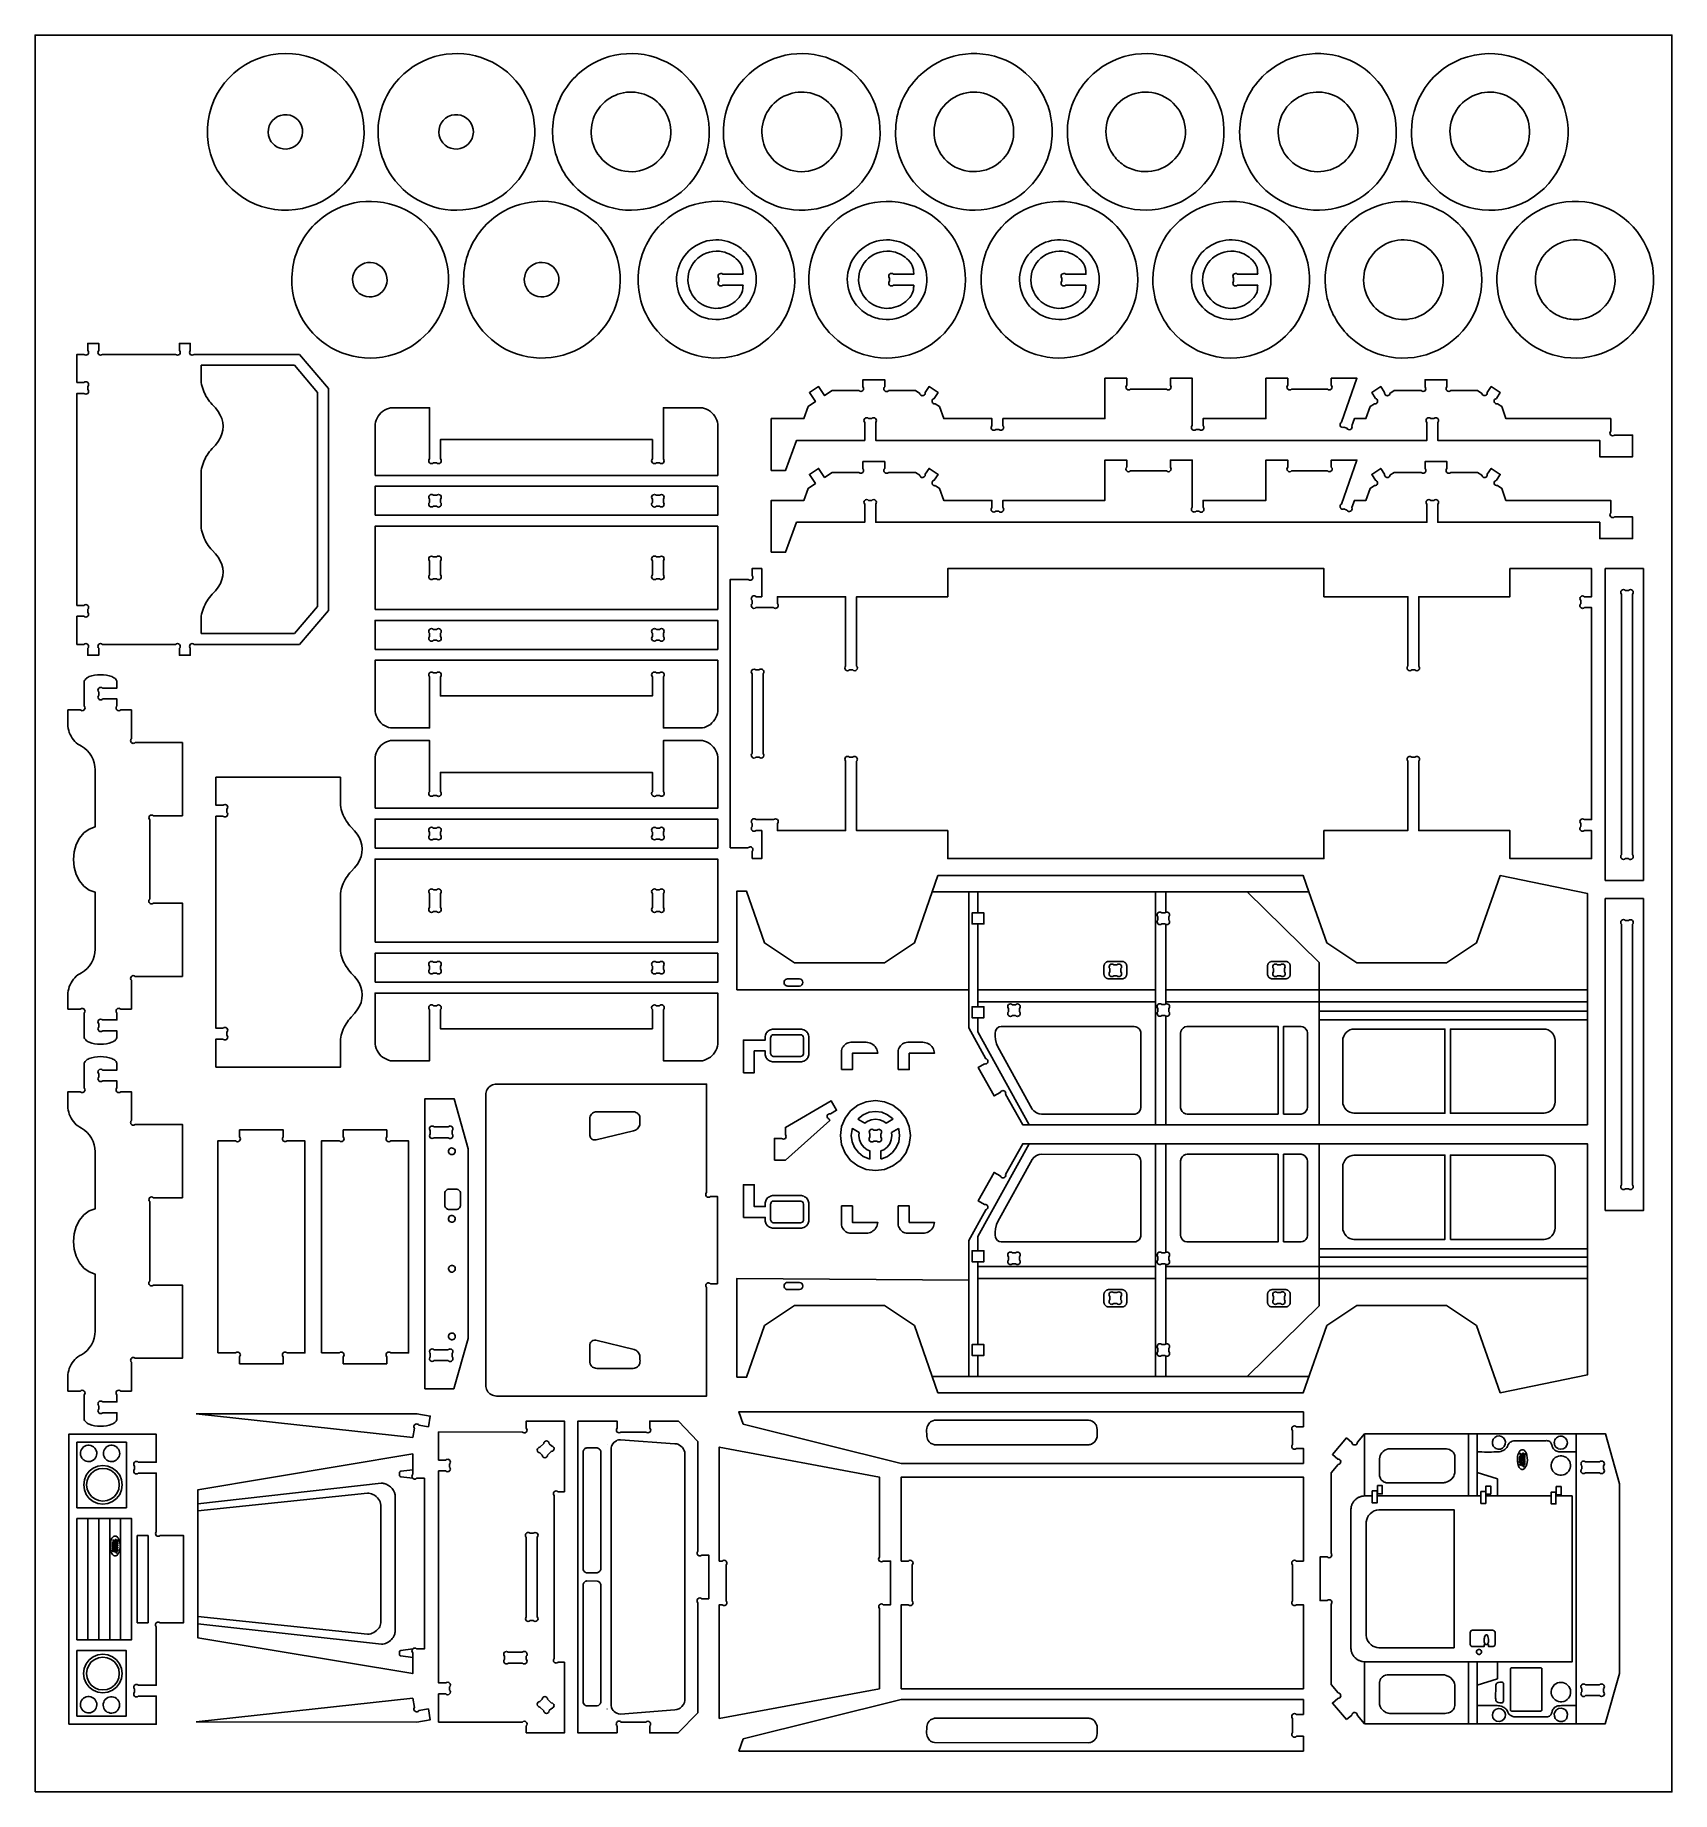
# Model space of a CAD drawing. Extents: x -528 to 1272, y -275 to 1657.
import ezdxf

# ---------------------------------------------------------------- set-up
doc = ezdxf.new("R2010")
doc.units = 0
doc.header["$MEASUREMENT"] = 0
doc.layers.get('0').update_dxf_attribs({"linetype": 'CONTINUOUS'})
doc.layers.add('ENGRAVING', color=1, linetype='CONTINUOUS')

msp = doc.modelspace()

# ---------------------------------------------------------------- linework, layer by layer
for points in [[(-527.8, -274.5), (1272.2, -274.5), (1272.2, 1657.5), (-527.8, 1657.5)], [(-345.1, 999.4), (-242.6, 999.4), (-217.2, 1029.2), (-217.2, 1264.6), (-242.6, 1294.4), (-345.1, 1294.4), (-345.1, 1275.5), (-344.7, 1273.2), (-344.1, 1271), (-343.5, 1268.8), (-342.8, 1266.6), (-341.9, 1264.5), (-340.9, 1262.5), (-339.9, 1260.4), (-338.7, 1258.5), (-337.4, 1256.6), (-336.1, 1254.7), (-334.6, 1253), (-333.1, 1251.3), (-329.5, 1247.5), (-326.5, 1243.7), (-324.2, 1239.7), (-322.5, 1235.7), (-321.5, 1231.6), (-321.1, 1227.5), (-321.4, 1223.2), (-322.4, 1219), (-324.1, 1214.8), (-326.4, 1210.7), (-329.5, 1206.7), (-333.1, 1202.8), (-334.6, 1201.1), (-336.1, 1199.4), (-337.4, 1197.5), (-338.7, 1195.6), (-339.9, 1193.7), (-340.9, 1191.6), (-341.9, 1189.6), (-342.8, 1187.5), (-343.5, 1185.3), (-344.2, 1183.1), (-344.7, 1180.9), (-345.1, 1178.6), (-345.1, 1115.1), (-344.7, 1112.9), (-344.2, 1110.7), (-343.5, 1108.5), (-342.8, 1106.3), (-341.9, 1104.2), (-340.9, 1102.1), (-339.9, 1100.1), (-338.7, 1098.1), (-337.4, 1096.2), (-336.1, 1094.4), (-334.6, 1092.6), (-333.1, 1090.9), (-329.5, 1087.2), (-326.5, 1083.4), (-324.2, 1079.4), (-322.5, 1075.4), (-321.5, 1071.3), (-321.1, 1067.1), (-321.4, 1062.9), (-322.4, 1058.7), (-324.1, 1054.5), (-326.5, 1050.4), (-329.5, 1046.4), (-333.1, 1042.5), (-334.6, 1040.8), (-336.1, 1039), (-337.4, 1037.2), (-338.7, 1035.3), (-339.9, 1033.3), (-340.9, 1031.3), (-341.9, 1029.2), (-342.8, 1027.1), (-343.5, 1025), (-344.2, 1022.8), (-344.7, 1020.5), (-345.1, 1018.3)], [(-153.9, 1129.4), (223, 1129.4), (223, 1161.3), (-153.9, 1161.3)], [(-153.9, 1025.8), (-153.9, 1117.4), (223, 1117.4), (223, 1025.8)], [(1199, 727.8), (1241, 727.8), (1241, 1070.8), (1199, 1070.8)], [(-153.9, 981.9), (-153.9, 1013.8), (223, 1013.8), (223, 981.9)], [(-153.9, 763.4), (223, 763.4), (223, 795.3), (-153.9, 795.3)], [(-153.9, 659.8), (-153.9, 751.4), (223, 751.4), (223, 659.8)], [(1199, 364.8), (1199, 707.8), (1241, 707.8), (1241, 364.8)], [(-153.9, 615.9), (-153.9, 647.8), (223, 647.8), (223, 615.9)], [(251.1, 516.3), (251.1, 552.2), (275.1, 552.2), (275.1, 555.1), (275.2, 556.3), (275.4, 557.5), (275.8, 558.6), (276.3, 559.7), (277, 560.7), (277.8, 561.6), (278.7, 562.4), (279.7, 563), (280.8, 563.6), (281.9, 563.9), (283.1, 564.2), (284.3, 564.2), (314, 564.2), (315.2, 564.2), (316.3, 563.9), (317.5, 563.6), (318.5, 563), (319.5, 562.4), (320.4, 561.6), (321.2, 560.7), (321.9, 559.7), (322.4, 558.6), (322.8, 557.5), (323, 556.3), (323.1, 555.1), (323.1, 537.4), (323, 536.2), (322.8, 535.1), (322.4, 533.9), (321.9, 532.9), (321.2, 531.9), (320.4, 531), (319.5, 530.2), (318.5, 529.5), (317.5, 529), (316.3, 528.6), (315.2, 528.4), (314, 528.3), (284.3, 528.3), (283.1, 528.4), (281.9, 528.6), (280.8, 529), (279.7, 529.5), (278.7, 530.2), (277.8, 531), (277, 531.9), (276.3, 532.9), (275.8, 533.9), (275.4, 535.1), (275.2, 536.2), (275.1, 537.4), (275.1, 540.3), (263.1, 540.3), (263.1, 516.3)], [(570.5, 474.3), (573.3, 472.3), (576.5, 471.1), (578.8, 470.8), (681.9, 470.9), (684, 471.5), (685.8, 472.7), (687.1, 474.4), (688, 476.4), (688.2, 478.2), (688.1, 561), (687.5, 563.1), (686.3, 564.8), (684.6, 566.2), (682.6, 567), (680.8, 567.3), (534.7, 567.2), (532.5, 566.7), (530.7, 565.6), (529.2, 564), (528.3, 562.1), (527.9, 559.9), (527.9, 556.5), (528.4, 552.9), (529.5, 548.2), (530.8, 544.8), (568.6, 476.4)], [(735.3, 472.1), (737.4, 471.2), (739.3, 470.8), (839.2, 470.8), (839.2, 567.3), (738.9, 567.2), (736.6, 566.7), (734.7, 565.5), (733.2, 563.8), (732.2, 561.8), (731.8, 559.8), (731.9, 477.9), (732.4, 475.6), (733.6, 473.7)], [(845.2, 470.8), (864.5, 470.8), (866.8, 471.4), (868.7, 472.6), (870.2, 474.3), (871.2, 476.3), (871.6, 478.3), (871.5, 560.2), (871, 562.5), (869.8, 564.4), (868.4, 565.7), (866.4, 566.8), (864.5, 567.2), (845.2, 567.3)], [(916, 474), (918.1, 472.8), (920.6, 472.1), (922.5, 471.8), (1022.6, 471.8), (1022.6, 564.4), (922.5, 564.4), (920.6, 564.1), (918.1, 563.4), (916, 562.2), (914.1, 560.6), (912.5, 558.7), (911.3, 556.5), (910.5, 554.1), (910.3, 552.2), (910.3, 484), (910.5, 482.1), (911.3, 479.7), (912.5, 477.5), (914.1, 475.6)], [(1131.7, 471.8), (1028.6, 471.8), (1028.6, 564.4), (1131.7, 564.4), (1133.6, 564.1), (1136, 563.4), (1138.2, 562.2), (1140.1, 560.6), (1141.7, 558.7), (1142.9, 556.5), (1143.6, 554.1), (1143.9, 552.2), (1143.9, 484), (1143.6, 482.1), (1142.9, 479.7), (1141.7, 477.5), (1140.1, 475.6), (1138.2, 474), (1136, 472.8), (1133.6, 472.1)], [(359.1, 519.8), (359.1, 537.8), (359, 539.3), (359.1, 540.8), (359.4, 542.2), (359.9, 543.6), (360.7, 544.9), (361.5, 546.1), (362.6, 547.2), (363.8, 548.1), (365.1, 548.8), (366.5, 549.3), (368, 549.7), (369.4, 549.8), (386.1, 549.8), (387.7, 549.7), (389.3, 549.4), (390.8, 548.9), (392.3, 548.2), (393.6, 547.3), (394.9, 546.3), (396, 545.1), (396.9, 543.8), (397.7, 542.4), (398.3, 540.9), (398.7, 539.4), (398.9, 537.8), (371.1, 537.8), (371.1, 519.8)], [(421.5, 519.8), (433.5, 519.8), (433.5, 537.8), (461.3, 537.8), (461.1, 539.4), (460.6, 540.9), (460.1, 542.4), (459.3, 543.8), (458.3, 545.1), (457.2, 546.3), (456, 547.3), (454.6, 548.2), (453.2, 548.9), (451.6, 549.4), (450.1, 549.7), (448.5, 549.8), (431.8, 549.8), (430.3, 549.7), (428.8, 549.3), (427.4, 548.8), (426.1, 548.1), (424.9, 547.2), (423.9, 546.1), (423, 544.9), (422.3, 543.6), (421.8, 542.2), (421.5, 540.8), (421.4, 539.3), (421.5, 537.8)], [(-99.2, 168.8), (-67.4, 168.8), (-51.6, 223.9), (-51.6, 432.5), (-67.1, 487.8), (-99.2, 487.8)], [(377.1, 413.9), (386.3, 410.1), (396.3, 408.8), (406.3, 410.1), (415.5, 413.9), (423.5, 420), (429.6, 428), (433.4, 437.3), (434.8, 447.2), (433.4, 457.2), (429.6, 466.5), (423.5, 474.4), (415.5, 480.5), (406.3, 484.4), (396.3, 485.7), (386.3, 484.4), (377.1, 480.5), (369.1, 474.4), (363, 466.5), (359.1, 457.2), (357.8, 447.2), (359.1, 437.3), (363, 428), (369.1, 420)], [(377, 465.3), (377.6, 466), (383, 470.2), (389.4, 472.8), (396.3, 473.7), (403.2, 472.8), (409.5, 470.2), (415, 466), (415.6, 465.3), (408, 460.9), (405.4, 462.9), (401, 464.7), (396.3, 465.4), (391.6, 464.7), (387.2, 462.9), (384.6, 460.9)], [(377.6, 428.5), (383, 424.3), (389.4, 421.6), (390.3, 421.5), (390.3, 430.3), (387.2, 431.5), (383.5, 434.4), (380.6, 438.2), (378.8, 442.5), (378.2, 447.2), (378.6, 450.5), (371, 454.9), (370.7, 454.1), (369.8, 447.2), (370.7, 440.4), (373.4, 434)], [(402.3, 421.5), (402.3, 430.3), (405.4, 431.5), (409.1, 434.4), (412, 438.2), (413.8, 442.5), (414.4, 447.2), (414, 450.5), (421.6, 454.9), (421.9, 454.1), (422.8, 447.2), (421.9, 440.4), (419.2, 434), (415, 428.5), (409.5, 424.3), (403.2, 421.6)], [(530.7, 331.9), (532.5, 330.8), (534.7, 330.3), (680.8, 330.2), (682.6, 330.5), (684.6, 331.3), (686.3, 332.7), (687.5, 334.4), (688.1, 336.5), (688.2, 419.3), (688, 421.1), (687.1, 423.1), (685.8, 424.8), (684, 426), (681.9, 426.6), (578.8, 426.7), (576.5, 426.4), (573.3, 425.2), (570.5, 423.2), (568.6, 421.1), (530.8, 352.7), (529.5, 349.3), (528.4, 344.6), (527.9, 341), (527.9, 337.6), (528.3, 335.4), (529.2, 333.5)], [(734.7, 332), (736.6, 330.8), (738.9, 330.3), (839.2, 330.2), (839.2, 426.7), (739.3, 426.7), (737.4, 426.3), (735.3, 425.4), (733.6, 423.8), (732.4, 421.9), (731.9, 419.6), (731.8, 337.7), (732.2, 335.7), (733.2, 333.7)], [(845.2, 330.2), (864.5, 330.3), (866.4, 330.7), (868.4, 331.8), (869.8, 333.1), (871, 335), (871.5, 337.3), (871.6, 419.2), (871.2, 421.2), (870.2, 423.2), (868.7, 424.9), (866.8, 426.1), (864.5, 426.7), (845.2, 426.7)], [(916, 335.3), (914.1, 336.9), (912.5, 338.8), (911.3, 341), (910.5, 343.4), (910.3, 345.3), (910.3, 413.5), (910.5, 415.4), (911.3, 417.8), (912.5, 420), (914.1, 421.9), (916, 423.5), (918.1, 424.7), (920.6, 425.4), (922.5, 425.7), (1022.6, 425.7), (1022.6, 333.1), (922.5, 333.1), (920.6, 333.4), (918.1, 334.1)], [(1028.6, 333.1), (1131.7, 333.1), (1133.6, 333.4), (1136, 334.1), (1138.2, 335.3), (1140.1, 336.9), (1141.7, 338.8), (1142.9, 341), (1143.6, 343.4), (1143.9, 345.3), (1143.9, 413.5), (1143.6, 415.4), (1142.9, 417.8), (1141.7, 420), (1140.1, 421.9), (1138.2, 423.5), (1136, 424.7), (1133.6, 425.4), (1131.7, 425.7), (1028.6, 425.7)], [(251.1, 357.3), (275.1, 357.3), (275.1, 354.4), (275.2, 353.2), (275.4, 352.1), (275.8, 350.9), (276.3, 349.9), (277, 348.9), (277.8, 348), (278.7, 347.2), (279.7, 346.5), (280.8, 346), (281.9, 345.6), (283.1, 345.4), (284.3, 345.3), (314, 345.3), (315.2, 345.4), (316.3, 345.6), (317.5, 346), (318.5, 346.5), (319.5, 347.2), (320.4, 348), (321.2, 348.9), (321.9, 349.9), (322.4, 350.9), (322.8, 352.1), (323, 353.2), (323.1, 354.4), (323.1, 372.1), (323, 373.3), (322.8, 374.5), (322.4, 375.6), (321.9, 376.7), (321.2, 377.7), (320.4, 378.6), (319.5, 379.4), (318.5, 380), (317.5, 380.6), (316.3, 380.9), (315.2, 381.2), (314, 381.2), (284.3, 381.2), (283.1, 381.2), (281.9, 380.9), (280.8, 380.6), (279.7, 380), (278.7, 379.4), (277.8, 378.6), (277, 377.7), (276.3, 376.7), (275.8, 375.6), (275.4, 374.5), (275.2, 373.3), (275.1, 372.1), (275.1, 369.2), (263.1, 369.2), (263.1, 393.2), (251.1, 393.2)], [(362.6, 342.4), (363.8, 341.5), (365.1, 340.8), (366.5, 340.2), (368, 339.9), (369.4, 339.8), (386.1, 339.8), (387.7, 339.9), (389.3, 340.2), (390.8, 340.7), (392.3, 341.4), (393.6, 342.3), (394.9, 343.3), (396, 344.4), (396.9, 345.7), (397.7, 347.2), (398.3, 348.6), (398.7, 350.2), (398.9, 351.8), (371.1, 351.8), (371.1, 369.8), (359.1, 369.8), (359.1, 351.8), (359, 350.3), (359.1, 348.8), (359.4, 347.4), (359.9, 346), (360.7, 344.6), (361.5, 343.4)], [(424.9, 342.4), (426.1, 341.5), (427.4, 340.8), (428.8, 340.2), (430.3, 339.9), (431.8, 339.8), (448.5, 339.8), (450.1, 339.9), (451.6, 340.2), (453.2, 340.7), (454.6, 341.4), (456, 342.3), (457.2, 343.3), (458.3, 344.4), (459.3, 345.7), (460.1, 347.2), (460.6, 348.6), (461.1, 350.2), (461.3, 351.8), (433.5, 351.8), (433.5, 369.8), (421.5, 369.8), (421.5, 351.8), (421.4, 350.3), (421.5, 348.8), (421.8, 347.4), (422.3, 346), (423, 344.6), (423.9, 343.4)], [(456.9, 109.1), (457.7, 108.5), (458.6, 108.1), (460.4, 107.5), (461.4, 107.3), (631.1, 107.3), (632, 107.4), (633, 107.6), (633.9, 107.9), (635.6, 108.8), (637.1, 110), (637.8, 110.8), (638.9, 112.4), (639.9, 114.8), (640.1, 115.8), (640.3, 118), (640.3, 123.9), (640, 126), (639.3, 128), (638.6, 129.4), (638.1, 130.2), (636.8, 131.7), (635.2, 132.8), (634.8, 133), (633, 133.8), (632, 134), (630.6, 134.1), (461.4, 134.1), (459.5, 133.6), (457.7, 132.8), (456.9, 132.3), (455.8, 131.3), (454.9, 130.2), (453.8, 128.5), (453.2, 127.1), (452.8, 125.5), (452.6, 123.4), (452.7, 117.4), (452.8, 116.4), (453.1, 114.8), (453.6, 113.3), (454.3, 112), (455.5, 110.4)], [(108.9, -186.1), (107.8, -185), (106.9, -183.7), (106.1, -181.7), (105.6, -179.6), (105.6, -178.5), (105.6, 103.4), (106.1, 105.5), (106.5, 106.5), (107.5, 108.4), (108.9, 109.9), (109.6, 110.6), (111.4, 111.7), (112.4, 112.1), (113.9, 112.5), (116.1, 112.7), (175.8, 108.4), (178, 108.1), (179.1, 107.7), (181, 106.8), (182.4, 105.8), (184, 104.3), (185.3, 102.5), (186, 101), (186.6, 98.9), (186.9, 97.2), (186.8, -173.6), (186.7, -174.2), (186.2, -176.3), (185.3, -178.4), (185, -178.8), (183.6, -180.6), (183.2, -181), (181.5, -182.3), (180.1, -183.2), (178, -184), (175.8, -184.3), (116.1, -188.9), (113.9, -188.7), (111.9, -188.1), (110.5, -187.4)], [(456.9, -218.6), (455.8, -217.7), (454.9, -216.5), (453.8, -214.8), (453.2, -213.4), (452.8, -211.9), (452.6, -209.7), (452.7, -203.8), (452.8, -202.7), (453.1, -201.1), (453.6, -199.7), (454.3, -198.3), (455.5, -196.7), (456.9, -195.4), (457.7, -194.9), (458.6, -194.4), (460.4, -193.8), (461.4, -193.6), (631.1, -193.6), (632, -193.7), (633, -193.9), (633.9, -194.2), (635.6, -195.1), (637.1, -196.4), (637.8, -197.1), (638.9, -198.8), (639.9, -201.1), (640.1, -202.2), (640.3, -204.3), (640.3, -210.3), (640, -212.4), (639.3, -214.4), (638.6, -215.7), (638.1, -216.5), (636.8, -218), (635.2, -219.2), (634.8, -219.4), (633, -220.1), (632, -220.3), (630.6, -220.5), (461.4, -220.4), (459.5, -220), (457.7, -219.2)]]:
    msp.add_lwpolyline(points, close=True)
for points in [[(-325.9, 1506.3, 0.860573), (-168.6, 1572.2, 0.861345), (-338.2, 1555.5, 0.074492), (-335.7, 1529.9, 0.074938)], [(-135.9, 1502.8, 0.69424), (21.1, 1540.8, 0.694663), (-122.4, 1614.8, 0.180176), (-150, 1561.3, 0.180471)], [(56, 1502.9, 0.694239), (213, 1540.8, 0.694663), (69.5, 1614.8, 0.180175), (41.9, 1561.3, 0.180471)], [(246.2, 1499.5, 0.685419), (401, 1542.8, 0.685779), (257.3, 1614.8, 0.186395), (229.5, 1559.3, 0.186648)], [(438.2, 1496.2, 0.685478), (590.7, 1546.9, 0.685668), (443.8, 1612, 0.186474), (418.6, 1555.2, 0.186607)], [(622.2, 1502.9, 0.694239), (779.1, 1540.8, 0.694663), (635.7, 1614.8, 0.180175), (608, 1561.3, 0.180471)], [(816.6, 1496.2, 0.685478), (969.1, 1546.9, 0.685668), (822.1, 1612, 0.186474), (797, 1555.2, 0.186607)], [(1011, 1490.1, 0.820703), (1151.6, 1584, 0.820654), (985.8, 1551, 0.098506), (992.3, 1518.1, 0.098477)], [(89, 1530.2, -0.686403), (142, 1592.4, -0.685501), (144.5, 1510.7, -0.186591), (113, 1509.7, -0.185956)], [(277.8, 1528.4, -0.686416), (327.7, 1593, -0.685299), (334.2, 1511.6, -0.186733), (302.8, 1509.1, -0.185947)], [(468.4, 1526.6, -0.823687), (529, 1587.4, -0.822106), (495.9, 1508.2, -0.097631), (480.4, 1514.6, -0.096679)], [(657.3, 1526.6, -0.823687), (717.9, 1587.4, -0.822106), (684.8, 1508.2, -0.097631), (669.3, 1514.6, -0.096679)], [(848, 1524.9, -0.713331), (894.5, 1593.3, -0.712365), (900.1, 1510.7, -0.167975), (871.6, 1508.8, -0.167317)], [(1038.2, 1523.2, -0.731635), (1083.5, 1593.3, -0.730953), (1087, 1509.9, -0.155433), (1060.5, 1508.8, -0.154978)], [(-270, 1543.7, -0.929808), (-236.4, 1560.9, -0.930242), (-267.2, 1539, -0.03614), (-268.8, 1541.2, -0.036372)], [(-82.3, 1543.7, -0.929808), (-48.6, 1560.9, -0.930242), (-79.4, 1539, -0.03614), (-81, 1541.2, -0.036372)], [(-230.8, 1340.3, 0.69424), (-73.8, 1378.2, 0.694663), (-217.3, 1452.3, 0.180176), (-244.9, 1398.8, 0.180471)], [(-39.5, 1336.9, 0.68542), (115.3, 1380.3, 0.685779), (-28.4, 1452.3, 0.186395), (-56.2, 1396.7, 0.186648)], [(152.4, 1336.9, 0.685419), (307.2, 1380.3, 0.685779), (163.5, 1452.3, 0.186395), (135.7, 1396.7, 0.186648)], [(345.4, 1330.6, 0.685564), (495.3, 1388.5, 0.685564), (345.4, 1446.4, 0.186546), (323, 1388.5, 0.186546)], [(534.9, 1330.6, 0.685564), (684.8, 1388.5, 0.685564), (534.9, 1446.4, 0.186546), (512.5, 1388.5, 0.186546)], [(726.6, 1327.6, 0.820703), (867.2, 1421.5, 0.820654), (701.4, 1388.5, 0.098506), (708, 1355.5, 0.098477)], [(919.1, 1324.7, 0.740634), (1060.7, 1409.1, 0.740349), (896.1, 1418.1, 0.149194), (893.3, 1368, 0.149007)], [(1111.1, 1322, 0.731469), (1249.2, 1411.1, 0.731116), (1085, 1418.1, 0.155324), (1082.8, 1366, 0.155088)], [(184, 1365.8, -0.686416), (233.9, 1430.5, -0.685299), (240.4, 1349, -0.186733), (209, 1346.5, -0.185947)], [(372.9, 1364.1, -0.823687), (433.5, 1424.9, -0.822106), (400.4, 1345.6, -0.097631), (384.9, 1352.1, -0.096679)], [(563.6, 1362.3, -0.713331), (610.1, 1430.8, -0.712365), (615.7, 1348.2, -0.167975), (587.3, 1346.3, -0.167317)], [(753.8, 1360.7, -0.731635), (799.1, 1430.8, -0.730953), (802.6, 1347.4, -0.155433), (776.1, 1346.3, -0.154978)], [(944.6, 1359.1, -0.750257), (988.6, 1430.8, -0.749956), (990.1, 1346.7, -0.142886), (965.6, 1346.3, -0.142689)], [(1135, 1357.6, -0.82071), (1182.7, 1428.9, -0.820647), (1165.9, 1344.7, -0.09851), (1149.2, 1348.1, -0.098472)], [(250.7, 1382.5), (228.4, 1382.5, -1), (224.2, 1386.8), (224.2, 1390.2, -1), (228.4, 1394.5), (250.7, 1394.5, 0.000631), (250.3, 1399.9, 0.074019), (249.9, 1401.9, 0.096508), (244.9, 1409.9, 0.152428), (228.4, 1419.2, 0.235869), (200.9, 1412.1, 0.463748), (201.5, 1364.3, 0.167656), (220.8, 1357, 0.167095), (240.5, 1363.3, 0.066322), (246.3, 1368.9, 0.075131), (249.9, 1375.1, 0.074019), (250.3, 1377.1, 0.000631)], [(438.5, 1382.5), (416.2, 1382.5, -1), (411.9, 1386.8), (411.9, 1390.2, -1), (416.2, 1394.5), (438.5, 1394.5, 0.000631), (438.1, 1399.9, 0.074019), (437.6, 1401.9, 0.096508), (432.6, 1409.9, 0.152428), (416.1, 1419.2, 0.235869), (388.6, 1412.1, 0.463748), (389.2, 1364.3, 0.167656), (408.5, 1357, 0.167095), (428.3, 1363.3, 0.066322), (434.1, 1368.9, 0.075131), (437.6, 1375.1, 0.074019), (438.1, 1377.1, 0.000631)], [(627.9, 1382.5), (605.6, 1382.5, -1), (601.4, 1386.8), (601.4, 1390.2, -1), (605.6, 1394.5), (627.9, 1394.5, 0.000631), (627.5, 1399.9, 0.074019), (627.1, 1401.9, 0.096508), (622.1, 1409.9, 0.152428), (605.6, 1419.2, 0.235869), (578.1, 1412.1, 0.463748), (578.7, 1364.3, 0.167656), (598, 1357, 0.167095), (617.7, 1363.3, 0.066322), (623.6, 1368.9, 0.075131), (627.1, 1375.1, 0.074019), (627.5, 1377.1, 0.000631)], [(816.8, 1382.5), (794.5, 1382.5, -1), (790.3, 1386.8), (790.3, 1390.2, -1), (794.5, 1394.5), (816.8, 1394.5, 0.000631), (816.4, 1399.9, 0.074019), (816, 1401.9, 0.096508), (811, 1409.9, 0.152428), (794.5, 1419.2, 0.235869), (767, 1412.1, 0.463748), (767.6, 1364.3, 0.167656), (786.9, 1357, 0.167095), (806.6, 1363.3, 0.066322), (812.5, 1368.9, 0.075131), (816, 1375.1, 0.074019), (816.4, 1377.1, 0.000631)], [(-176.4, 1379.5, -0.844559), (-147, 1402.6, -0.844255), (-167.1, 1371, -0.084449), (-172.5, 1374.5, -0.08427)], [(12.5, 1379.5, -0.844559), (41.9, 1402.6, -0.844255), (21.8, 1371, -0.084449), (16.4, 1374.5, -0.08427)], [(-481.9, 987.4), (-474.1, 987.4, -1), (-469.9, 983.1), (-469.9, 975.4), (-457.9, 975.4), (-457.9, 983.1, -1), (-453.7, 987.4), (-373.3, 987.4, -1), (-369.1, 983.1), (-369.1, 975.4), (-357.1, 975.4), (-357.1, 983.1, -1), (-352.9, 987.4), (-237.1, 987.4), (-205.1, 1024.8), (-205.1, 1269), (-237.1, 1306.4), (-352.9, 1306.4, -1), (-357.1, 1310.6), (-357.1, 1318.4), (-369.1, 1318.4), (-369.1, 1310.6, -1), (-373.3, 1306.4), (-453.7, 1306.4, -1), (-457.9, 1310.6), (-457.9, 1318.4), (-469.9, 1318.4), (-469.9, 1310.6, -1), (-474.1, 1306.4), (-481.9, 1306.4), (-481.9, 1275.5), (-474.1, 1275.5, -1), (-469.9, 1271.2), (-469.9, 1267.7, -1), (-474.1, 1263.5), (-481.9, 1263.5), (-481.9, 1030.3), (-474.1, 1030.3, -1), (-469.9, 1026.1), (-469.9, 1022.5, -1), (-474.1, 1018.3), (-481.9, 1018.3)], [(281.7, 1178.8), (297.6, 1178.8), (309.6, 1211.8), (384.6, 1211.8), (384.6, 1231.6, -1), (388.8, 1235.8), (392.3, 1235.8, -1), (396.6, 1231.6), (396.6, 1211.8), (1002.8, 1211.8), (1002.8, 1231.6, -1), (1007.1, 1235.8), (1010.6, 1235.8, -1), (1014.8, 1231.6), (1014.8, 1211.8), (1193, 1211.8), (1193, 1193.7), (1229, 1193.7), (1229, 1217.7), (1209.2, 1217.7, -1), (1205, 1221.9), (1205, 1235.8), (1089.7, 1235.8), (1085.2, 1248.9), (1080.4, 1252, -1), (1079.2, 1257.9), (1083.5, 1264.4), (1073.5, 1271), (1069.2, 1264.5, -1), (1063.3, 1263.4), (1058.6, 1266.5), (1029, 1266.5, -1), (1024.8, 1270.7), (1024.8, 1278.5), (1000.8, 1278.5), (1000.8, 1270.7, -1), (996.5, 1266.5), (967, 1266.5), (962.2, 1263.4, -1), (956.3, 1264.5), (952.1, 1271), (942.1, 1264.4), (946.3, 1257.9, -1), (945.1, 1252), (940.4, 1248.9), (935.8, 1235.8), (923.1, 1235.8), (920.3, 1227.8, -1), (914.9, 1225.2), (911.6, 1226.4, -1), (909, 1231.8), (925.9, 1280.2), (897.7, 1280.2), (897.7, 1272.4, -1), (893.5, 1268.2), (854, 1268.2, -1), (849.7, 1272.4), (849.7, 1280.2), (825.7, 1280.2), (825.7, 1235.8), (756.7, 1235.8), (756.7, 1228.1, -1), (752.4, 1223.8), (748.9, 1223.8, -1), (744.7, 1228.1), (744.7, 1280.2), (720.7, 1280.2), (720.7, 1272.4, -1), (716.4, 1268.2), (676.9, 1268.2, -1), (672.7, 1272.4), (672.7, 1280.2), (648.7, 1280.2), (648.7, 1235.8), (536.5, 1235.8), (536.5, 1228.1, -1), (532.2, 1223.8), (528.7, 1223.8, -1), (524.5, 1228.1), (524.5, 1235.8), (471.5, 1235.8), (466.9, 1248.9), (462.2, 1252, -1), (461, 1257.9), (465.3, 1264.4), (455.3, 1271), (451, 1264.5, -1), (445.1, 1263.4), (440.3, 1266.5), (410.8, 1266.5, -1), (406.5, 1270.7), (406.5, 1278.5), (382.5, 1278.5), (382.5, 1270.7, -1), (378.3, 1266.5), (348.7, 1266.5), (340.4, 1261), (333.8, 1271), (323.8, 1264.4), (330.4, 1254.4), (322.2, 1248.9), (317.6, 1235.8), (281.7, 1235.8)], [(-153.9, 1173.3), (-153.9, 1227.1), (-153.8, 1229.5), (-153.4, 1231.8), (-152.7, 1234.1), (-151.7, 1236.4), (-150.5, 1238.4), (-149.1, 1240.4), (-147.5, 1242.2), (-145.7, 1243.7), (-143.7, 1245.1), (-141.5, 1246.2), (-139.3, 1247), (-136.9, 1247.6), (-94, 1247.6), (-94, 1191.4, 1), (-89.8, 1187.2), (-86.3, 1187.2, 1), (-82, 1191.4), (-82, 1212.6), (151.1, 1212.6), (151.1, 1191.4, 1), (155.4, 1187.2), (158.9, 1187.2, 1), (163.1, 1191.4), (163.1, 1247.6), (206, 1247.6), (208.4, 1247), (210.6, 1246.2), (212.8, 1245.1), (214.8, 1243.7), (216.6, 1242.2), (218.2, 1240.4), (219.7, 1238.4), (220.8, 1236.4), (221.8, 1234.1), (222.5, 1231.8), (222.9, 1229.5), (223, 1227.1), (223, 1173.3)], [(281.7, 1088.8), (281.7, 1145.8), (317.6, 1145.8), (322.2, 1158.9), (330.4, 1164.4), (323.8, 1174.4), (333.8, 1181), (340.4, 1171), (348.7, 1176.5), (378.3, 1176.5, 1), (382.5, 1180.7), (382.5, 1188.5), (406.5, 1188.5), (406.5, 1180.7, 1), (410.8, 1176.5), (440.3, 1176.5), (445.1, 1173.4, 1), (451, 1174.5), (455.3, 1181), (465.3, 1174.4), (461, 1167.9, 1), (462.2, 1162), (466.9, 1158.9), (471.5, 1145.8), (524.5, 1145.8), (524.5, 1138.1, 1), (528.7, 1133.8), (532.2, 1133.8, 1), (536.5, 1138.1), (536.5, 1145.8), (648.7, 1145.8), (648.7, 1190.2), (672.7, 1190.2), (672.7, 1182.4, 1), (676.9, 1178.2), (716.4, 1178.2, 1), (720.7, 1182.4), (720.7, 1190.2), (744.7, 1190.2), (744.7, 1138.1, 1), (748.9, 1133.8), (752.4, 1133.8, 1), (756.7, 1138.1), (756.7, 1145.8), (825.7, 1145.8), (825.7, 1190.2), (849.7, 1190.2), (849.7, 1182.4, 1), (854, 1178.2), (893.5, 1178.2, 1), (897.7, 1182.4), (897.7, 1190.2), (925.9, 1190.2), (909, 1141.8, 1), (911.6, 1136.4), (914.9, 1135.2, 1), (920.3, 1137.8), (923.1, 1145.8), (935.8, 1145.8), (940.4, 1158.9), (945.1, 1162, 1), (946.3, 1167.9), (942.1, 1174.4), (952.1, 1181), (956.3, 1174.5, 1), (962.2, 1173.4), (967, 1176.5), (996.5, 1176.5, 1), (1000.8, 1180.7), (1000.8, 1188.5), (1024.8, 1188.5), (1024.8, 1180.7, 1), (1029, 1176.5), (1058.6, 1176.5), (1063.3, 1173.4, 1), (1069.2, 1174.5), (1073.5, 1181), (1083.5, 1174.4), (1079.2, 1167.9, 1), (1080.4, 1162), (1085.2, 1158.9), (1089.7, 1145.8), (1205, 1145.8), (1205, 1131.9, 1), (1209.2, 1127.7), (1229, 1127.7), (1229, 1103.7), (1193, 1103.7), (1193, 1121.8), (1014.8, 1121.8), (1014.8, 1141.6, 1), (1010.6, 1145.8), (1007.1, 1145.8, 1), (1002.8, 1141.6), (1002.8, 1121.8), (396.6, 1121.8), (396.6, 1141.6, 1), (392.3, 1145.8), (388.8, 1145.8, 1), (384.6, 1141.6), (384.6, 1121.8), (309.6, 1121.8), (297.6, 1088.8)], [(-89.8, 1139.4), (-86.3, 1139.4, 1), (-82, 1143.6), (-82, 1147.1, 1), (-86.3, 1151.4), (-89.8, 1151.4, 1), (-94, 1147.1), (-94, 1143.6, 1)], [(155.4, 1151.4), (158.9, 1151.4, -1), (163.1, 1147.1), (163.1, 1143.6, -1), (158.9, 1139.4), (155.4, 1139.4, -1), (151.1, 1143.6), (151.1, 1147.1, -1)], [(-94, 1063.9), (-94, 1079.4, -1), (-89.8, 1083.6), (-86.3, 1083.6, -1), (-82, 1079.4), (-82, 1063.9, -1), (-86.3, 1059.6), (-89.8, 1059.6, -1)], [(163.1, 1079.4), (163.1, 1063.9, -1), (158.9, 1059.6), (155.4, 1059.6, -1), (151.1, 1063.9), (151.1, 1079.4, -1), (155.4, 1083.6), (158.9, 1083.6, -1)], [(260.7, 751.8), (260.7, 759.6, 1), (256.4, 763.8), (236.7, 763.8), (236.7, 1058.8), (256.4, 1058.8, 1), (260.7, 1063.1), (260.7, 1070.8), (271.3, 1070.8), (271.3, 1039.9), (264.9, 1039.9, 1), (260.7, 1035.7), (260.7, 1032.2, 1), (264.9, 1027.9), (284.4, 1027.9, 1), (288.6, 1032.2), (288.6, 1039.9), (363.6, 1039.9), (363.6, 963.6, 1), (367.9, 959.3), (371.4, 959.3, 1), (375.6, 963.6), (375.6, 1039.9), (475.8, 1039.9), (475.8, 1070.8), (889.5, 1070.8), (889.5, 1039.9), (981.9, 1039.9), (981.9, 963.6, 1), (986.2, 959.3), (989.6, 959.3, 1), (993.8, 963.6), (993.8, 1039.9), (1094.1, 1039.9), (1094.1, 1070.8), (1184, 1070.8), (1184, 1039.9), (1176.2, 1039.9, 1), (1172, 1035.7), (1172, 1032.2, 1), (1176.2, 1027.9), (1184, 1027.9), (1184, 794.7), (1176.2, 794.7, 1), (1172, 790.5), (1172, 787, 1), (1176.2, 782.7), (1184, 782.7), (1184, 751.8), (1094.1, 751.8), (1094.1, 782.7), (993.8, 782.7), (993.8, 859.1, 1), (989.6, 863.3), (986.1, 863.3, 1), (981.8, 859.1), (981.8, 782.7), (889.5, 782.7), (889.5, 751.8), (475.8, 751.8), (475.8, 782.7), (375.6, 782.7), (375.6, 859.1, 1), (371.3, 863.3), (367.8, 863.3, 1), (363.6, 859.1), (363.6, 782.7), (288.6, 782.7), (288.6, 790.5, 1), (284.4, 794.7), (264.9, 794.7, 1), (260.7, 790.5), (260.7, 787, 1), (264.9, 782.7), (271.3, 782.7), (271.3, 751.8)], [(1216.9, 756.1), (1216.9, 1042.6, -1), (1221.2, 1046.8), (1224.7, 1046.8, -1), (1228.9, 1042.6), (1228.9, 756.1, -1), (1224.7, 751.8), (1221.2, 751.8, -1)], [(-86.3, 991.9), (-89.8, 991.9, -1), (-94, 996.1), (-94, 999.6, -1), (-89.8, 1003.9), (-86.3, 1003.9, -1), (-82, 999.6), (-82, 996.1, -1)], [(155.4, 991.9), (158.9, 991.9, 1), (163.1, 996.1), (163.1, 999.6, 1), (158.9, 1003.9), (155.4, 1003.9, 1), (151.1, 999.6), (151.1, 996.1, 1)], [(-149.1, 902.9), (-150.5, 904.8), (-151.7, 906.9), (-152.7, 909.1), (-153.4, 911.4), (-153.8, 913.8), (-153.9, 916.2), (-153.9, 969.9), (223, 969.9), (223, 916.2), (222.9, 913.8), (222.5, 911.4), (221.8, 909.1), (220.8, 906.9), (219.7, 904.8), (218.2, 902.9), (216.6, 901.1), (214.8, 899.5), (212.8, 898.2), (210.6, 897.1), (208.4, 896.2), (206, 895.6), (163.1, 895.6), (163.1, 951.8, 1), (158.9, 956.1), (155.4, 956.1, 1), (151.1, 951.8), (151.1, 930.7), (-82, 930.7), (-82, 951.8, 1), (-86.3, 956.1), (-89.8, 956.1, 1), (-94, 951.8), (-94, 895.6), (-136.9, 895.6), (-139.3, 896.2), (-141.5, 897.1), (-143.7, 898.2), (-145.7, 899.5), (-147.5, 901.1)], [(-472.9, 553.2), (-473.4, 554), (-473.7, 555), (-473.8, 556), (-473.8, 582.1, 1), (-478, 586.3), (-491.7, 586.3), (-491.7, 604.3), (-491.4, 606.6), (-490.9, 608.8), (-490.3, 611.1), (-489.4, 613.2), (-488.3, 615.3), (-487.1, 617.2), (-485.7, 619.1), (-484.2, 620.8), (-482.5, 622.4), (-480.7, 623.9), (-478.8, 625.2), (-476.7, 626.2), (-473.5, 628.4), (-470.5, 631), (-467.9, 634), (-465.8, 637.2), (-464, 640.7), (-462.8, 644.5), (-462, 648.3), (-461.7, 652.2), (-461.7, 714.8), (-468.2, 717.3), (-474.1, 721.6), (-479, 727.4), (-482.7, 734.5), (-485, 742.4), (-485.7, 750.8), (-485, 759.2), (-482.7, 767.2), (-479, 774.2), (-474.1, 780.1), (-468.2, 784.3), (-461.7, 786.8), (-461.7, 849.4), (-462, 853.3), (-462.8, 857.2), (-464, 860.9), (-465.8, 864.4), (-467.9, 867.7), (-470.5, 870.6), (-473.5, 873.2), (-476.7, 875.4), (-478.8, 876.5), (-480.7, 877.8), (-482.5, 879.2), (-484.2, 880.8), (-485.7, 882.6), (-487.1, 884.4), (-488.3, 886.4), (-489.4, 888.5), (-490.3, 890.6), (-490.9, 892.8), (-491.4, 895.1), (-491.7, 897.4), (-491.7, 915.4), (-478, 915.4, 1), (-473.8, 919.6), (-473.8, 945.8), (-473.7, 946.8), (-473.4, 947.7), (-472.9, 948.6), (-472.2, 949.4), (-471.4, 950.1), (-470.5, 950.8), (-469.4, 951.4), (-468.2, 952), (-465.5, 952.9), (-462.4, 953.5), (-459.2, 953.9), (-455.8, 954.1), (-452.5, 953.9), (-449.2, 953.5), (-446.2, 952.9), (-443.5, 952), (-442.3, 951.4), (-441.2, 950.8), (-440.2, 950.1), (-439.4, 949.4), (-438.8, 948.6), (-438.3, 947.7), (-438, 946.8), (-437.9, 939.3), (-453.6, 939.3, 1), (-457.8, 935.1), (-457.8, 931.6, 1), (-453.6, 927.4), (-437.9, 927.4), (-437.9, 919.6, 1), (-433.6, 915.4), (-421.9, 915.4), (-421.9, 883.7, 1), (-417.7, 879.4), (-365.8, 879.5), (-365.8, 798.9), (-397.6, 798.9, 1), (-401.8, 794.6), (-401.8, 707.1, 1), (-397.6, 702.9), (-365.8, 702.9), (-365.8, 622.3), (-417.7, 622.3, 1), (-421.9, 618), (-421.9, 586.3), (-433.6, 586.3, 1), (-437.9, 582.1), (-437.9, 574.4), (-453.6, 574.4, 1), (-457.8, 570.1), (-457.8, 566.6, 1), (-453.6, 562.4), (-437.9, 562.4), (-437.9, 556), (-438, 555), (-438.3, 554), (-438.8, 553.2), (-439.4, 552.4), (-440.2, 551.6), (-441.2, 550.9), (-442.3, 550.3), (-443.5, 549.8), (-446.2, 548.8), (-449.2, 548.2), (-452.5, 547.8), (-455.8, 547.7), (-459.2, 547.8), (-462.4, 548.2), (-465.5, 548.8), (-468.2, 549.8), (-469.4, 550.3), (-470.5, 550.9), (-471.4, 551.6), (-472.2, 552.4)], [(272.7, 867.6), (272.7, 955.1, 1), (268.4, 959.3), (264.9, 959.3, 1), (260.7, 955.1), (260.7, 867.6, 1), (264.9, 863.3), (268.4, 863.3, 1)], [(-153.9, 807.3), (223, 807.3), (223, 861.1), (222.9, 863.5), (222.5, 865.8), (221.8, 868.1), (220.8, 870.4), (219.7, 872.4), (218.2, 874.4), (216.6, 876.2), (214.8, 877.7), (212.8, 879.1), (210.6, 880.2), (208.4, 881), (206, 881.6), (163.1, 881.6), (163.1, 825.4, -1), (158.9, 821.2), (155.4, 821.2, -1), (151.1, 825.4), (151.1, 846.6), (-82, 846.6), (-82, 825.4, -1), (-86.3, 821.2), (-89.8, 821.2, -1), (-94, 825.4), (-94, 881.6), (-136.9, 881.6), (-139.3, 881), (-141.5, 880.2), (-143.7, 879.1), (-145.7, 877.7), (-147.5, 876.2), (-149.1, 874.4), (-150.5, 872.4), (-151.7, 870.4), (-152.7, 868.1), (-153.4, 865.8), (-153.8, 863.5), (-153.9, 861.1)], [(-328.9, 522.4), (-192.1, 522.4), (-192.1, 553.3), (-191.7, 555.5), (-191.2, 557.8), (-190.5, 560), (-189.8, 562.1), (-188.9, 564.2), (-187.9, 566.3), (-186.9, 568.3), (-185.7, 570.3), (-184.4, 572.2), (-183.1, 574), (-181.6, 575.8), (-180.1, 577.5), (-176.5, 581.4), (-173.5, 585.4), (-171.1, 589.5), (-169.4, 593.7), (-168.4, 597.9), (-168.1, 602.1), (-168.5, 606.3), (-169.5, 610.4), (-171.2, 614.4), (-173.5, 618.4), (-176.5, 622.2), (-180.1, 625.9), (-181.6, 627.6), (-183.1, 629.4), (-184.4, 631.2), (-185.7, 633.1), (-186.9, 635.1), (-187.9, 637.1), (-188.9, 639.2), (-189.8, 641.3), (-190.5, 643.5), (-191.2, 645.7), (-191.7, 647.9), (-192.1, 650.1), (-192.1, 713.6), (-191.7, 715.9), (-191.2, 718.1), (-190.5, 720.3), (-189.8, 722.5), (-188.9, 724.6), (-187.9, 726.6), (-186.9, 728.7), (-185.7, 730.6), (-184.4, 732.5), (-183.1, 734.4), (-181.6, 736.1), (-180.1, 737.8), (-176.5, 741.7), (-173.4, 745.7), (-171.1, 749.8), (-169.4, 754), (-168.4, 758.2), (-168.1, 762.5), (-168.5, 766.6), (-169.5, 770.7), (-171.2, 774.7), (-173.5, 778.7), (-176.5, 782.5), (-180.1, 786.3), (-181.6, 788), (-183.1, 789.7), (-184.4, 791.6), (-185.7, 793.5), (-186.9, 795.4), (-187.9, 797.5), (-188.9, 799.5), (-189.8, 801.6), (-190.5, 803.8), (-191.1, 806), (-191.7, 808.2), (-192.1, 810.5), (-192.1, 841.4), (-328.9, 841.4), (-328.9, 810.5), (-321.1, 810.5, -1), (-316.9, 806.2), (-316.9, 802.7, -1), (-321.1, 798.5), (-328.9, 798.5), (-328.9, 565.3), (-321.1, 565.3, -1), (-316.9, 561.1), (-316.9, 557.5, -1), (-321.1, 553.3), (-328.9, 553.3)], [(-89.8, 773.4), (-86.3, 773.4, 1), (-82, 777.6), (-82, 781.1, 1), (-86.3, 785.4), (-89.8, 785.4, 1), (-94, 781.1), (-94, 777.6, 1)], [(155.4, 785.4), (158.9, 785.4, -1), (163.1, 781.1), (163.1, 777.6, -1), (158.9, 773.4), (155.4, 773.4, -1), (151.1, 777.6), (151.1, 781.1, -1)], [(-86.3, 693.6), (-89.8, 693.6, -1), (-94, 697.9), (-94, 713.4, -1), (-89.8, 717.6), (-86.3, 717.6, -1), (-82, 713.4), (-82, 697.9, -1)], [(163.1, 713.4), (163.1, 697.9, -1), (158.9, 693.6), (155.4, 693.6, -1), (151.1, 697.9), (151.1, 713.4, -1), (155.4, 717.6), (158.9, 717.6, -1)], [(243.9, 607.6), (498.9, 607.6), (498.9, 565.7), (517.8, 531.8, -1), (516.2, 526), (509.4, 522.2), (526.9, 490.8), (533.7, 494.5, -1), (539.5, 492.9), (558.3, 459.2), (565.4, 459.2), (704.5, 459.2), (715.7, 459.2), (884.3, 459.2), (1179.3, 459.2), (1179.3, 574.7), (1179.3, 584), (1179.3, 594.4), (1179.3, 607.6), (1179.3, 713.5), (1083.4, 733.1), (1057.5, 659.2), (1024.5, 637.3), (925.7, 637.3), (892.8, 659.2), (873.1, 715.3), (866.9, 733.1), (465.1, 733.1), (458.9, 715.3), (439.3, 659.2), (406.3, 637.3), (307.5, 637.3), (274.5, 659.2), (254.6, 716), (243.9, 716)], [(711.3, 692.1), (714.8, 692.1, -1), (719, 687.8), (719, 684.3, -1), (714.8, 680.1), (711.3, 680.1, -1), (707, 684.3), (707, 687.8, -1)], [(1228.9, 393.1), (1228.9, 679.6, 1), (1224.7, 683.8), (1221.2, 683.8, 1), (1216.9, 679.6), (1216.9, 393.1, 1), (1221.2, 388.8), (1224.7, 388.8, 1)], [(-89.8, 637.9), (-86.3, 637.9, -1), (-82, 633.6), (-82, 630.1, -1), (-86.3, 625.9), (-89.8, 625.9, -1), (-94, 630.1), (-94, 633.6, -1)], [(155.4, 625.9), (158.9, 625.9, 1), (163.1, 630.1), (163.1, 633.6, 1), (158.9, 637.9), (155.4, 637.9, 1), (151.1, 633.6), (151.1, 630.1, 1)], [(666.2, 630.8), (666.2, 627.3, -1), (661.9, 623), (658.5, 623, -1), (654.2, 627.3), (654.2, 630.8, -1), (658.5, 635), (661.9, 635, -1)], [(834.1, 627.3), (834.1, 630.8, -1), (838.4, 635), (841.9, 635, -1), (846.1, 630.8), (846.1, 627.3, -1), (841.9, 623), (838.4, 623, -1)], [(-149.1, 536.9), (-150.5, 538.8), (-151.7, 540.9), (-152.7, 543.1), (-153.4, 545.4), (-153.8, 547.8), (-153.9, 550.2), (-153.9, 603.9), (223, 603.9), (223, 550.2), (222.9, 547.8), (222.5, 545.4), (221.8, 543.1), (220.8, 540.9), (219.7, 538.8), (218.2, 536.9), (216.6, 535.1), (214.8, 533.5), (212.8, 532.2), (210.6, 531.1), (208.4, 530.2), (206, 529.6), (163.1, 529.6), (163.1, 585.8, 1), (158.9, 590.1), (155.4, 590.1, 1), (151.1, 585.8), (151.1, 564.7), (-82, 564.7), (-82, 585.8, 1), (-86.3, 590.1), (-89.8, 590.1, 1), (-94, 585.8), (-94, 529.6), (-136.9, 529.6), (-139.3, 530.2), (-141.5, 531.1), (-143.7, 532.2), (-145.7, 533.5), (-147.5, 535.1)], [(554.7, 587), (554.7, 583.5, -1), (550.5, 579.2), (547, 579.2, -1), (542.7, 583.5), (542.7, 587, -1), (547, 591.2), (550.5, 591.2, -1)], [(711.3, 591.3), (714.8, 591.3, -1), (719, 587), (719, 583.5, -1), (714.8, 579.3), (711.3, 579.3, -1), (707, 583.5), (707, 587, -1)], [(-472.2, 132.4), (-472.9, 133.2), (-473.4, 134), (-473.7, 135), (-473.8, 136), (-473.8, 162.1, 1), (-478, 166.3), (-491.7, 166.3), (-491.7, 184.3), (-491.4, 186.6), (-490.9, 188.8), (-490.3, 191.1), (-489.4, 193.2), (-488.3, 195.3), (-487.1, 197.2), (-485.7, 199.1), (-484.2, 200.8), (-482.5, 202.4), (-480.7, 203.9), (-478.8, 205.2), (-476.7, 206.2), (-473.5, 208.4), (-470.5, 211), (-467.9, 214), (-465.8, 217.2), (-464, 220.7), (-462.8, 224.5), (-462, 228.3), (-461.7, 232.2), (-461.7, 294.8), (-468.2, 297.3), (-474.1, 301.6), (-479, 307.4), (-482.7, 314.5), (-485, 322.4), (-485.7, 330.8), (-485, 339.2), (-482.7, 347.2), (-479, 354.2), (-474.1, 360.1), (-468.2, 364.3), (-461.7, 366.8), (-461.7, 429.4), (-462, 433.3), (-462.8, 437.2), (-464, 440.9), (-465.8, 444.4), (-467.9, 447.7), (-470.5, 450.6), (-473.5, 453.2), (-476.7, 455.4), (-478.8, 456.5), (-480.7, 457.8), (-482.5, 459.2), (-484.2, 460.8), (-485.7, 462.6), (-487.1, 464.4), (-488.3, 466.4), (-489.4, 468.5), (-490.3, 470.6), (-490.9, 472.8), (-491.4, 475.1), (-491.7, 477.4), (-491.7, 495.4), (-478, 495.4, 1), (-473.8, 499.6), (-473.8, 525.8), (-473.7, 526.8), (-473.4, 527.7), (-472.9, 528.6), (-472.2, 529.4), (-471.4, 530.1), (-470.5, 530.8), (-469.4, 531.4), (-468.2, 532), (-465.5, 532.9), (-462.4, 533.5), (-459.2, 533.9), (-455.8, 534.1), (-452.5, 533.9), (-449.2, 533.5), (-446.2, 532.9), (-443.5, 532), (-442.3, 531.4), (-441.2, 530.8), (-440.2, 530.1), (-439.4, 529.4), (-438.8, 528.6), (-438.3, 527.7), (-438, 526.8), (-437.9, 519.3), (-453.6, 519.3, 1), (-457.8, 515.1), (-457.8, 511.6, 1), (-453.6, 507.4), (-437.9, 507.4), (-437.9, 499.6, 1), (-433.6, 495.4), (-421.9, 495.4), (-421.9, 463.7, 1), (-417.7, 459.4), (-365.8, 459.5), (-365.8, 378.9), (-397.6, 378.9, 1), (-401.8, 374.6), (-401.8, 287.1, 1), (-397.6, 282.9), (-365.8, 282.9), (-365.8, 202.3), (-417.7, 202.3, 1), (-421.9, 198), (-421.9, 166.3), (-433.6, 166.3, 1), (-437.9, 162.1), (-437.9, 154.4), (-453.6, 154.4, 1), (-457.8, 150.1), (-457.8, 146.6, 1), (-453.6, 142.4), (-437.9, 142.4), (-437.9, 136), (-438, 135), (-438.3, 134), (-438.8, 133.2), (-439.4, 132.4), (-440.2, 131.6), (-441.2, 130.9), (-442.3, 130.3), (-443.5, 129.8), (-446.2, 128.8), (-449.2, 128.2), (-452.5, 127.8), (-455.8, 127.7), (-459.2, 127.8), (-462.4, 128.2), (-465.5, 128.8), (-468.2, 129.8), (-469.4, 130.3), (-470.5, 130.9), (-471.4, 131.6)], [(-28.8, 164.3), (-29.8, 165.5), (-30.7, 166.8), (-31.4, 168.2), (-31.9, 169.7), (-32.2, 171.3), (-32.3, 172.8), (-32.3, 491.8), (-32.2, 493.4), (-31.9, 494.9), (-31.4, 496.4), (-30.7, 497.8), (-29.8, 499.1), (-28.8, 500.3), (-27.6, 501.3), (-26.3, 502.2), (-24.9, 502.9), (-23.4, 503.4), (-21.9, 503.7), (-20.3, 503.8), (210.6, 503.8), (210.6, 384.6, 1), (214.9, 380.3), (222.6, 380.3), (222.6, 284.3), (214.9, 284.3, 1), (210.6, 280.1), (210.6, 160.8), (-20.3, 160.8), (-21.9, 160.9), (-23.4, 161.2), (-24.9, 161.7), (-26.3, 162.4), (-27.6, 163.3)], [(285.3, 420.2), (285.3, 444.2), (293, 444.2, 1), (297.3, 448.5), (297.3, 456.2), (347.7, 485.4), (353.7, 475), (346.9, 471.1, 1), (345.3, 465.4), (346.1, 463.8), (297.3, 420.2)], [(-327, 208.3), (-307.3, 208.3, -1), (-303, 204), (-303, 196.3), (-255, 196.3), (-255, 204, -1), (-250.8, 208.3), (-231, 208.3), (-231, 441.4), (-250.8, 441.4, -1), (-255, 445.7), (-255, 453.4), (-303, 453.4), (-303, 445.7, -1), (-307.3, 441.4), (-327, 441.4)], [(-213, 208.3), (-193.2, 208.3, -1), (-189, 204), (-189, 196.3), (-141, 196.3), (-141, 204, -1), (-136.7, 208.3), (-117, 208.3), (-117, 441.4), (-136.7, 441.4, -1), (-141, 445.7), (-141, 453.4), (-189, 453.4), (-189, 445.7, -1), (-193.2, 441.4), (-213, 441.4)], [(-89, 444.9), (-73.5, 444.9, 1), (-69.2, 449.1), (-69.2, 452.6, 1), (-73.5, 456.9), (-89, 456.9, 1), (-93.2, 452.6), (-93.2, 449.1, 1)], [(402.3, 449), (402.3, 445.5, -1), (398, 441.2), (394.6, 441.2, -1), (390.3, 445.5), (390.3, 449, -1), (394.6, 453.2), (398, 453.2, -1)], [(243.9, 181.5), (243.9, 289.9), (498.9, 288.2), (498.9, 331.8), (517.8, 365.7, 1), (516.2, 371.5), (509.4, 375.3), (526.9, 406.7), (533.7, 402.9, 1), (539.5, 404.6), (558.3, 438.2), (565.4, 438.2), (1179.3, 438.2), (1179.3, 322.8), (1179.3, 313.5), (1179.3, 303.1), (1179.3, 289.9), (1179.3, 184), (1083.4, 164.4), (1057.5, 238.3), (1024.5, 260.2), (925.7, 260.2), (892.8, 238.3), (866.9, 164.4), (465.1, 164.4), (439.3, 238.3), (406.3, 260.2), (307.5, 260.2), (274.5, 238.3), (254.6, 181.5)], [(542.7, 310.5), (542.7, 314, -1), (547, 318.3), (550.5, 318.3, -1), (554.7, 314), (554.7, 310.5, -1), (550.5, 306.3), (547, 306.3, -1)], [(711.3, 318.2), (714.8, 318.2, -1), (719, 314), (719, 310.5, -1), (714.8, 306.2), (711.3, 306.2, -1), (707, 310.5), (707, 314, -1)], [(654.2, 266.7), (654.2, 270.2, -1), (658.5, 274.5), (661.9, 274.5, -1), (666.2, 270.2), (666.2, 266.7, -1), (661.9, 262.5), (658.5, 262.5, -1)], [(834.1, 266.7), (834.1, 270.2, -1), (838.4, 274.5), (841.9, 274.5, -1), (846.1, 270.2), (846.1, 266.7, -1), (841.9, 262.5), (838.4, 262.5, -1)], [(-89, 199.7), (-73.5, 199.7, 1), (-69.2, 204), (-69.2, 207.5, 1), (-73.5, 211.7), (-89, 211.7, 1), (-93.2, 207.5), (-93.2, 204, 1)], [(711.3, 217.4), (714.8, 217.4, -1), (719, 213.2), (719, 209.7, -1), (714.8, 205.4), (711.3, 205.4, -1), (707, 209.7), (707, 213.2, -1)], [(-350.8, 141.1), (-108, 141.4), (-93.2, 138.8), (-95.2, 127), (-105.8, 128.8, 1), (-110.7, 125.3), (-112.5, 115.2)], [(250.9, 130), (246, 143.4), (867, 143.4), (867, 127.1), (859.3, 127.1, 1), (855, 122.8), (855, 107.3, 1), (859.3, 103.1), (867, 103.1), (867, 86.7), (424.8, 86.7)], [(-490.9, -200.1), (-490.9, 118.8), (-394.5, 118.8), (-394.5, 88), (-414.3, 88, 1), (-418.5, 83.7), (-418.5, 80.2, 1), (-414.3, 76), (-394.5, 76), (-394.5, 11.6, 1), (-390.3, 7.4), (-364.6, 7.4), (-364.6, -88.6), (-390.3, -88.6, 1), (-394.5, -92.9), (-394.5, -157.2), (-414.3, -157.2, 1), (-418.5, -161.4), (-418.5, -165, 1), (-414.3, -169.2), (-394.5, -169.2), (-394.5, -200.1)], [(12.4, -209.7), (12.4, -202, 1), (8.1, -197.7), (-84, -197.7), (-84, -166.8), (-76.2, -166.8, 1), (-72, -162.6), (-72, -159.1, 1), (-76.2, -154.8), (-84, -154.8), (-84, 78.4), (-76.2, 78.4, 1), (-72, 82.6), (-72, 86.1, 1), (-76.2, 90.4), (-84, 90.4), (-84, 121.3), (8.1, 121.2, 1), (12.4, 125.4), (12.4, 133.3), (54.3, 133.3), (54.3, 55.6), (47.2, 55.6, 1), (43, 51.4), (43, -127.8, 1), (47.2, -132), (54.3, -132), (54.3, -209.7)], [(112.2, -209.7), (112.2, -202, -1), (116.5, -197.7), (144, -197.7, -1), (148.2, -202), (148.2, -209.7), (179.3, -209.7), (201, -187.5), (201, -66.5, -1), (205.3, -62.2), (213, -62.2), (213, -14.2), (205.3, -14.2, -1), (201, -10), (201, 110.8), (179.6, 133.3), (148.2, 133.3), (148.3, 125.5, -1), (144, 121.2), (116.5, 121.2, -1), (112.3, 125.4), (112.2, 133.3), (69.2, 133.3), (69.2, -209.7)], [(914.5, -195), (920.4, -190, -1), (926.4, -190.5), (934.2, -199.6), (1048.7, -199.6), (1058.1, -199.6), (1167.1, -199.6), (1198.9, -199.6), (1214.8, -144.5), (1214.8, 64.1), (1199.2, 119.3), (1167.1, 119.3), (1058.1, 119.3), (1048.7, 119.3), (934.2, 119.3), (926.4, 110.2, -1), (920.4, 109.7), (914.5, 114.7), (898.9, 96.5), (904.8, 91.4, -1), (905.3, 85.5), (897.4, 76.3), (897.4, -11.9, -1), (893.2, -16.1), (885.4, -16.1), (885.4, -64.1), (893.2, -64.1, -1), (897.4, -68.4), (897.4, -156.6), (905.3, -165.8, -1), (904.8, -171.7), (898.9, -176.8)], [(-112.5, 79.9), (-112.5, 74.6, 1), (-108.3, 70.3), (-99.6, 70.4), (-99.6, -117.3), (-108.3, -117.3, 1), (-112.5, -121.5), (-112.5, -126.8), (-112.5, -144.5), (-348.9, -105), (-348.9, -89.6), (-348.9, -81.7), (-348.9, 34.4), (-348.9, 42.3), (-348.9, 57.6), (-112.5, 97.2)], [(40, 105.9), (37.5, 108.4, 1), (31.5, 108.5), (27.4, 104.4, 1), (27.3, 98.4), (29.8, 95.9, 1), (35.8, 95.9), (39.9, 99.9, 1)], [(224.6, -194), (400.8, -161.1), (400.8, -72.9, -1), (405, -68.7), (413, -68.7), (413, -20.7), (405, -20.7, -1), (400.8, -16.4), (400.8, 71.7), (224.6, 104.6), (224.6, -20.7), (227.8, -20.7, -1), (232.1, -24.9), (232.1, -64.4, -1), (227.8, -68.7), (224.6, -68.7)], [(1197.1, 84.2), (1197.1, 80.7, -1), (1192.8, 76.4), (1177.3, 76.4, -1), (1173.1, 80.7), (1173.1, 84.2, -1), (1177.3, 88.4), (1192.8, 88.4, -1)], [(424.8, -161.1), (867, -161.1), (867, -68.7), (859.3, -68.7, -1), (855, -64.4), (855, -24.9, -1), (859.3, -20.7), (867, -20.7), (867, 71.7), (424.8, 71.7), (424.8, -20.7), (432.6, -20.7, -1), (436.8, -24.9), (436.8, -64.4, -1), (432.6, -68.7), (424.8, -68.7)], [(24.4, 5.5), (24.4, -82, -1), (20.1, -86.2), (16.6, -86.2, -1), (12.4, -82), (12.4, 5.5, -1), (16.6, 9.8), (20.1, 9.8, -1)], [(12.4, -128.7), (12.4, -125.2, 1), (8.1, -121), (-7.4, -121, 1), (-11.6, -125.2), (-11.6, -128.7, 1), (-7.4, -133), (8.1, -133, 1)], [(-350.8, -197.5), (-112.5, -171.5), (-110.7, -181.7, 1), (-105.8, -185.2), (-95.2, -183.3), (-93.2, -195.2), (-108, -197.7)], [(27.3, -175.2), (29.8, -172.7, -1), (35.8, -172.7), (39.9, -176.7, -1), (40, -182.7), (37.5, -185.2, -1), (31.5, -185.3), (27.4, -181.2, -1)], [(246, -229.7), (250.9, -216.3), (424.8, -173.1), (867, -173.1), (867, -189.4), (859.3, -189.4, 1), (855, -193.7), (855, -209.2, 1), (859.3, -213.4), (867, -213.4), (867, -229.7)], [(1197.1, -164.5), (1197.1, -161, 1), (1192.8, -156.7), (1177.3, -156.7, 1), (1173.1, -161), (1173.1, -164.5, 1), (1177.3, -168.7), (1192.8, -168.7, 1)]]:
    msp.add_lwpolyline(points, format="xyb", close=True)
for points in [[(-192, 649.4), (-192, 650.1)], [(805.3, 182.2), (805, 181.9)], [(101.3, 107.2), (101.3, 107.1)], [(101.3, -183.3), (101.3, -183.4)]]:
    msp.add_lwpolyline(points)
at = {"layer": 'ENGRAVING'}
for points in [[(458.9, 715.3), (498.9, 715.3), (498.9, 607.6)], [(498.9, 715.3), (508.8, 715.3), (508.8, 692.1), (515.7, 692.1), (515.7, 680.1), (508.8, 680.1), (502.6, 680.1), (502.6, 692.1), (508.8, 692.1)], [(508.8, 715.3), (704.5, 715.3), (704.5, 607.6), (508.8, 607.6), (508.8, 680.1)], [(704.5, 715.3), (715.7, 715.3), (805.3, 715.3)], [(715.7, 715.3), (715.7, 692.7)], [(873.1, 715.3), (805.3, 715.3), (884.3, 637.5), (884.3, 607.6), (884.3, 594.4), (1179.3, 594.4)], [(715.7, 607.6), (715.7, 679.4)], [(508.8, 607.6), (508.8, 594.4), (704.5, 594.4)], [(704.5, 459.2), (704.5, 594.4), (704.5, 607.6)], [(715.7, 594.4), (715.7, 607.6), (884.3, 607.6), (1179.3, 607.6)], [(508.8, 589), (502.6, 589), (502.6, 576.9), (508.8, 576.9), (515.7, 576.9), (515.7, 589), (508.8, 589), (508.8, 594.4)], [(715.7, 591.9), (715.7, 594.4), (884.3, 594.4), (884.3, 584), (884.3, 574.7), (1179.3, 574.7)], [(1179.3, 584), (884.3, 584)], [(565.4, 459.2), (508.8, 561.4), (508.8, 576.9)], [(715.7, 459.2), (715.7, 578.6)], [(884.3, 459.2), (884.3, 574.7)], [(508.8, 308.5), (502.6, 308.5), (502.6, 320.6), (508.8, 320.6), (508.8, 336.1), (565.4, 438.2)], [(704.5, 438.2), (704.5, 303.1)], [(715.7, 438.2), (715.7, 318.9)], [(884.3, 438.2), (884.3, 322.8), (884.3, 313.5), (884.3, 303.1), (884.3, 289.9), (884.3, 260), (805.3, 182.2)], [(508.8, 320.6), (515.7, 320.6), (515.7, 308.5), (508.8, 308.5), (508.8, 303.1)], [(884.3, 322.8), (1179.3, 322.8)], [(1179.3, 313.5), (884.3, 313.5)], [(508.8, 289.9), (508.8, 217.4), (502.6, 217.4), (502.6, 205.4), (508.8, 205.4), (515.7, 205.4), (515.7, 217.4), (508.8, 217.4)], [(704.5, 289.9), (704.5, 182.3)], [(715.7, 305.6), (715.7, 303.1), (884.3, 303.1), (1179.3, 303.1)], [(715.7, 303.1), (715.7, 289.9)], [(715.7, 218.1), (715.7, 289.9), (884.3, 289.9), (1179.3, 289.9)], [(498.9, 288.2), (498.9, 182.2), (508.8, 182.2), (508.8, 205.4)], [(715.7, 204.8), (715.7, 182.2), (805.3, 182.2), (872.8, 182.2)], [(459.7, 182.2), (498.9, 182.2)], [(508.8, 182.2), (715.7, 182.2)], [(934.2, 50.9), (934.2, 119.3)], [(1048.7, 119.3), (1048.7, 50.9), (1048.7, 50.8)], [(1058.1, 119.3), (1058.1, 99.3), (1058.1, 76.7), (1080.3, 69.7), (1080.3, 50.9), (1067.5, 50.9), (1067.5, 42.7), (1062.2, 42.7), (1062.2, 50.9), (1062.2, 55.8), (1067.5, 55.8), (1067.5, 50.9)], [(1167.1, 99.3), (1167.1, -179.7), (1167.1, -199.6)], [(948.1, 50.9), (948.1, 43.2), (942.8, 43.2), (942.8, 50.9), (942.8, 56.4), (948.1, 56.4), (948.1, 50.9), (1048.7, 50.9), (1058.1, 50.9), (1058.1, 76.7)], [(934.2, -131.4), (934, -131.4), (932.1, -131.2), (931.4, -131.1), (930.7, -130.9), (930, -130.7), (929.3, -130.5), (928.7, -130.2), (928, -129.9), (927.4, -129.6), (926.8, -129.3), (926.2, -128.9), (925.6, -128.5), (925, -128.1), (924.5, -127.6), (924, -127.1), (923.5, -126.6), (923, -126.1), (922.6, -125.6), (922.1, -125), (921.7, -124.4), (921.4, -123.8), (921, -123.2), (920.7, -122.6), (920.4, -121.9), (920.2, -121.3), (919.9, -120.6), (919.7, -119.9), (919.6, -119.2), (919.5, -118.5), (919.4, -117.8), (919.3, -117), (919.3, 36.5), (919.4, 37.3), (919.5, 38), (919.6, 38.7), (919.7, 39.4), (919.9, 40.1), (920.2, 40.8), (920.4, 41.4), (920.7, 42.1), (921, 42.7), (921.4, 43.3), (921.7, 43.9), (922.1, 44.5), (922.6, 45.1), (923, 45.6), (923.5, 46.1), (924, 46.6), (924.5, 47.1), (925, 47.6), (925.6, 48), (926.2, 48.4), (926.8, 48.8), (927.4, 49.1), (928, 49.4), (928.7, 49.7), (929.3, 50), (930, 50.2), (930.7, 50.4), (931.4, 50.6), (932.1, 50.7), (932.9, 50.8), (934, 50.9), (934.2, 50.9), (942.8, 50.9)], [(1062.3, 50.9), (1062.2, 50.9), (1058.1, 50.9)], [(1080.3, 50.9), (1139.4, 50.9), (1139.5, 55.2), (1144.7, 55.2), (1144.7, 42.1), (1139.5, 42.1), (1139.4, 50.9)], [(1080.3, -131.4), (1162.6, -131.4), (1162.6, 50.9)], [(1144.7, 50.9), (1162.6, 50.9), (1162.7, 50.9)], [(-469.8, -107.2), (-481.8, -107.2), (-481.8, 26), (-469.8, 26), (-469.8, -107.2), (-457.8, -107.2)], [(-469.8, 26), (-457.8, 26)], [(-445.8, -107.2), (-457.8, -107.2), (-457.8, 26), (-445.8, 26), (-433.8, 26), (-421.8, 26), (-421.8, -107.2), (-433.8, -107.2), (-445.8, -107.2), (-445.8, 26)], [(-433.8, -107.2), (-433.8, 26)], [(-442.2, -6.9), (-442.3, -6.9), (-442.4, -6.8)], [(934.2, -199.6), (934.2, -131.4), (1048.7, -131.4), (1058.1, -131.4), (1058.1, -157.1), (1058.1, -179.7), (1058.1, -199.6)], [(1048.7, -199.6), (1048.7, -131.4)], [(1058.1, -131.4), (1080.3, -131.4), (1080.3, -150.1), (1058.1, -157.1)]]:
    msp.add_lwpolyline(points, dxfattribs=at)
for points in [[(650, 620.6), (650.4, 620.3), (650.9, 620.1), (651.4, 619.9), (651.9, 619.8), (652.4, 619.7), (652.7, 619.7), (652.9, 619.7), (667.5, 619.7), (667.7, 619.7), (668, 619.7), (668.5, 619.8), (669, 619.9), (669.5, 620.1), (670, 620.3), (670.4, 620.6), (670.8, 620.9), (671.2, 621.2), (671.5, 621.6), (671.8, 622), (672.1, 622.4), (672.3, 622.9), (672.5, 623.4), (672.6, 623.9), (672.7, 624.4), (672.7, 624.7), (672.7, 634), (672.6, 634.5), (672.5, 635), (672.3, 635.5), (672.1, 636), (671.8, 636.4), (671.5, 636.8), (671.2, 637.2), (670.8, 637.5), (670.4, 637.8), (670, 638.1), (669.5, 638.3), (669, 638.5), (668.5, 638.6), (668, 638.7), (667.7, 638.7), (667.5, 638.7), (652.9, 638.7), (652.7, 638.7), (652.4, 638.7), (651.9, 638.6), (651.4, 638.5), (650.9, 638.3), (650.4, 638.1), (650, 637.8), (649.6, 637.5), (649.2, 637.2), (648.9, 636.8), (648.6, 636.4), (648.3, 636), (648.1, 635.5), (647.9, 635), (647.8, 634.5), (647.7, 634), (647.7, 624.4), (647.8, 623.9), (647.9, 623.4), (648.1, 622.9), (648.3, 622.4), (648.6, 622), (648.9, 621.6), (649.2, 621.2), (649.6, 620.9)], [(829.5, 620.9), (829.9, 620.6), (830.3, 620.3), (830.8, 620.1), (831.3, 619.9), (831.8, 619.8), (832.3, 619.7), (832.6, 619.7), (832.8, 619.7), (847.4, 619.7), (847.6, 619.7), (847.9, 619.7), (848.4, 619.8), (848.9, 619.9), (849.4, 620.1), (849.9, 620.3), (850.3, 620.6), (850.7, 620.9), (851.1, 621.2), (851.4, 621.6), (851.7, 622), (852, 622.4), (852.2, 622.9), (852.4, 623.4), (852.5, 623.9), (852.6, 624.4), (852.6, 634), (852.5, 634.5), (852.4, 635), (852.2, 635.5), (852, 636), (851.7, 636.4), (851.4, 636.8), (851.1, 637.2), (850.7, 637.5), (850.3, 637.8), (849.9, 638.1), (849.4, 638.3), (848.9, 638.5), (848.4, 638.6), (847.9, 638.7), (847.6, 638.7), (847.4, 638.7), (832.8, 638.7), (832.6, 638.7), (832.3, 638.7), (831.8, 638.6), (831.3, 638.5), (830.8, 638.3), (830.3, 638.1), (829.9, 637.8), (829.5, 637.5), (829.1, 637.2), (828.8, 636.8), (828.5, 636.4), (828.2, 636), (828, 635.5), (827.8, 635), (827.7, 634.5), (827.6, 634), (827.6, 624.4), (827.7, 623.9), (827.8, 623.4), (828, 622.9), (828.2, 622.4), (828.5, 622), (828.8, 621.6), (829.1, 621.2)], [(-75.4, 367.1), (-76.4, 368.2), (-76.7, 368.7), (-77.1, 369.6), (-77.3, 370.6), (-77.3, 383.2), (-77.1, 384.7), (-76.7, 385.7), (-76.4, 386.1), (-75.4, 387.2), (-74.6, 387.8), (-73.6, 388.2), (-72.6, 388.4), (-65, 388.4), (-63.9, 388.3), (-63, 388), (-62.5, 387.8), (-61.7, 387.2), (-61, 386.5), (-60.4, 385.7), (-60, 384.7), (-59.8, 383.7), (-59.8, 370.9), (-59.9, 370.1), (-60.2, 369.1), (-60.4, 368.7), (-61, 367.8), (-61.7, 367.1), (-62.1, 366.8), (-63, 366.4), (-63.9, 366), (-65, 365.9), (-72.1, 365.9), (-73.1, 366), (-74.1, 366.4), (-74.6, 366.6)], [(508.8, 289.9), (704.5, 289.9), (704.5, 303.1), (508.8, 303.1)], [(650, 259.7), (649.6, 260), (649.2, 260.3), (648.9, 260.7), (648.6, 261.1), (648.3, 261.5), (648.1, 262), (647.9, 262.5), (647.8, 263), (647.7, 263.5), (647.7, 273.1), (647.8, 273.6), (647.9, 274.1), (648.1, 274.6), (648.3, 275.1), (648.6, 275.5), (648.9, 275.9), (649.2, 276.3), (649.6, 276.6), (650, 276.9), (650.4, 277.2), (650.9, 277.4), (651.4, 277.6), (651.9, 277.7), (652.4, 277.8), (652.7, 277.8), (652.9, 277.8), (667.5, 277.8), (667.7, 277.8), (668, 277.8), (668.5, 277.7), (669, 277.6), (669.5, 277.4), (670, 277.2), (670.4, 276.9), (670.8, 276.6), (671.2, 276.3), (671.5, 275.9), (671.8, 275.5), (672.1, 275.1), (672.3, 274.6), (672.5, 274.1), (672.6, 273.6), (672.7, 273.1), (672.7, 272.8), (672.7, 263.5), (672.6, 263), (672.5, 262.5), (672.3, 262), (672.1, 261.5), (671.8, 261.1), (671.5, 260.7), (671.2, 260.3), (670.8, 260), (670.4, 259.7), (670, 259.4), (669.5, 259.2), (669, 259), (668.5, 258.9), (668, 258.8), (667.7, 258.8), (667.5, 258.8), (652.9, 258.8), (652.7, 258.8), (652.4, 258.8), (651.9, 258.9), (651.4, 259), (650.9, 259.2), (650.4, 259.4)], [(829.9, 259.7), (829.5, 260), (829.1, 260.3), (828.8, 260.7), (828.5, 261.1), (828.2, 261.5), (828, 262), (827.8, 262.5), (827.7, 263), (827.6, 263.5), (827.6, 273.1), (827.7, 273.6), (827.8, 274.1), (828, 274.6), (828.2, 275.1), (828.5, 275.5), (828.8, 275.9), (829.1, 276.3), (829.5, 276.6), (829.9, 276.9), (830.3, 277.2), (830.8, 277.4), (831.3, 277.6), (831.8, 277.7), (832.3, 277.8), (832.6, 277.8), (832.8, 277.8), (847.4, 277.8), (847.6, 277.8), (847.9, 277.8), (848.4, 277.7), (848.9, 277.6), (849.4, 277.4), (849.9, 277.2), (850.3, 276.9), (850.7, 276.6), (851.1, 276.3), (851.4, 275.9), (851.7, 275.5), (852, 275.1), (852.2, 274.6), (852.4, 274.1), (852.5, 273.6), (852.6, 273.1), (852.6, 263.5), (852.5, 263), (852.4, 262.5), (852.2, 262), (852, 261.5), (851.7, 261.1), (851.4, 260.7), (851.1, 260.3), (850.7, 260), (850.3, 259.7), (849.9, 259.4), (849.4, 259.2), (848.9, 259), (848.4, 258.9), (847.9, 258.8), (847.6, 258.8), (847.4, 258.8), (832.8, 258.8), (832.6, 258.8), (832.3, 258.8), (831.8, 258.9), (831.3, 259), (830.8, 259.2), (830.3, 259.4)], [(-72.3, 224), (-72.9, 224.9), (-73.2, 226), (-73.1, 227.1), (-72.9, 227.8), (-72.3, 228.8), (-71.8, 229.3), (-71.2, 229.7), (-70.2, 230), (-69.1, 230.1), (-68, 229.8), (-67.1, 229.3), (-66.4, 228.5), (-65.9, 227.5), (-65.8, 227.1), (-65.8, 226), (-66, 224.9), (-66.6, 224), (-67.1, 223.5), (-68, 223), (-69.1, 222.7), (-70.2, 222.7), (-70.6, 222.8), (-71.5, 223.3)], [(-481.8, 38), (-481.8, 109.9), (-427.4, 109.9), (-427.4, 38)], [(-447.7, 42.7), (-442.6, 44.8), (-438.2, 48.2), (-434.8, 52.6), (-432.7, 57.7), (-432, 63.2), (-432.7, 68.7), (-434.8, 73.8), (-438.2, 78.2), (-442.6, 81.5), (-447.7, 83.6), (-453.2, 84.4), (-458.7, 83.6), (-463.8, 81.5), (-468.2, 78.2), (-471.5, 73.8), (-473.6, 68.7), (-474.4, 63.2), (-473.6, 57.7), (-471.5, 52.6), (-468.2, 48.2), (-463.8, 44.8), (-458.7, 42.7), (-453.2, 42)], [(-468.8, 54.2), (-470.6, 58.5), (-471.2, 63.2), (-470.6, 67.8), (-468.8, 72.2), (-465.9, 75.9), (-462.2, 78.8), (-457.8, 80.6), (-453.2, 81.2), (-448.5, 80.6), (-444.2, 78.8), (-440.4, 75.9), (-437.6, 72.2), (-435.8, 67.8), (-435.2, 63.2), (-435.8, 58.5), (-437.6, 54.2), (-440.4, 50.4), (-444.2, 47.6), (-448.5, 45.8), (-453.2, 45.2), (-457.8, 45.8), (-462.2, 47.6), (-465.9, 50.4)], [(1104.5, 86.1), (1106.7, 85.3), (1106.7, 85.9), (1107.4, 85.7), (1107.4, 84.3), (1104.5, 85.3)], [(1107.8, 94.3), (1107.8, 95.8), (1108.5, 95.6), (1108.5, 94.9), (1108.8, 94.7), (1108.8, 95.4), (1109.5, 95.1), (1109.5, 94.5), (1110, 94.3), (1110, 95), (1110.6, 94.8), (1110.6, 93.3)], [(948.5, 62.4), (953.7, 62.4), (953.7, 53.2), (948.5, 53.2)], [(1073.1, 52.7), (1067.8, 52.7), (1067.8, 61.8), (1073.1, 61.8)], [(1150.3, 52.1), (1145.1, 52.1), (1145.1, 61.2), (1150.3, 61.2)], [(-442.2, -14), (-442.7, -13.5), (-443.9, -11.5), (-444.1, -11.1), (-444.2, -10.6), (-444.4, -10.2), (-444.5, -9.8), (-444.7, -9.3), (-444.8, -8.8), (-444.9, -8.4), (-445, -7.9), (-445.1, -7.4), (-445.2, -6.8), (-445.2, -6.3), (-445.3, -5.8), (-445.3, -5.2), (-445.3, -4.7), (-445.3, -4.1), (-445.3, -3.5), (-445.3, -3), (-445.3, -2.4), (-445.2, -1.9), (-445.2, -1.4), (-445.1, -0.9), (-445, -0.3), (-444.9, 0.1), (-444.8, 0.6), (-444.7, 1.1), (-444.5, 1.6), (-444.4, 2), (-444.2, 2.4), (-444.1, 2.8), (-443.9, 3.2), (-443.7, 3.6), (-443.3, 4.3), (-442, 6), (-441.7, 6.2), (-441.4, 6.3), (-441.2, 6.5), (-440.9, 6.6), (-440.6, 6.7), (-440.4, 6.8), (-440.1, 6.8), (-439.8, 6.8), (-439.5, 6.8), (-439.2, 6.8), (-439, 6.7), (-438.7, 6.6), (-438.4, 6.5), (-438.1, 6.3), (-436.7, 5), (-436.5, 4.7), (-436.3, 4.3), (-436.1, 4), (-435.9, 3.6), (-435.7, 3.2), (-435.5, 2.8), (-435.4, 2.4), (-435.2, 2), (-435.1, 1.6), (-434.9, 1.1), (-434.8, 0.6), (-434.7, 0.1), (-434.3, -3.5), (-434.3, -4.1), (-434.3, -4.7), (-434.7, -8.4), (-434.8, -8.8), (-434.9, -9.3), (-435.1, -9.8), (-435.2, -10.2), (-435.4, -10.6), (-435.5, -11.1), (-435.7, -11.5), (-435.9, -11.8), (-436.1, -12.2), (-436.3, -12.5), (-436.5, -12.9), (-436.7, -13.2), (-437.9, -14.4), (-438.1, -14.5), (-438.4, -14.7), (-438.7, -14.8), (-439, -14.9), (-439.2, -15), (-439.5, -15), (-439.8, -15), (-440.1, -15), (-440.4, -15), (-440.6, -14.9), (-440.9, -14.8), (-441.2, -14.7), (-441.4, -14.5), (-441.7, -14.4), (-442, -14.2)], [(-441.5, 0.5), (-442.1, 0.7), (-442.1, 2.6), (-441.5, 2.4), (-440.7, 0.1), (-441.1, 0.3), (-441.5, 1.3)], [(-439.8, 1.4), (-439.8, 2.2), (-439.8, 2.5), (-439.8, 2.7), (-439.7, 2.9), (-439.6, 3), (-439.5, 3.1), (-439.3, 3.1), (-439.1, 3.1), (-438.9, 3.1), (-438.6, 3), (-438.4, 2.8), (-438.3, 2.6), (-438.2, 2.4), (-437, 2.5), (-437, 1.7), (-438.2, 1.6), (-437, 1.2), (-437, 0.4)], [(-439.8, -0.7), (-439.8, 0.8), (-439.2, 0.6), (-439.2, -0.1), (-438.8, -0.2), (-438.8, 0.4), (-438.1, 0.2), (-438.1, -0.5), (-437.7, -0.6), (-437.7, 0.1), (-437, -0.2), (-437, -1.7)], [(-439.2, 2), (-438.5, 1.8), (-438.5, 1.8), (-438.6, 2), (-438.7, 2.1), (-438.8, 2.2), (-438.9, 2.3), (-439.1, 2.3), (-439.2, 2.3), (-439.2, 2.2)], [(-415.5, -88.6), (-415.5, 7.4), (-403.5, 7.4), (-403.5, -88.6)], [(-443.1, -2), (-443.1, -1.3), (-443.1, -1.1), (-443, -0.8), (-442.9, -0.6), (-442.6, -0.4), (-442.3, -0.3), (-442, -0.4), (-441.7, -0.5), (-441.3, -0.6), (-441.1, -0.8), (-440.8, -1), (-440.6, -1.2), (-440.4, -1.4), (-440.3, -1.7), (-440.3, -2), (-440.3, -2.3), (-440.3, -3)], [(-443.1, -4.9), (-443.1, -4.1), (-442.1, -4.1), (-441.9, -4.1), (-441.6, -4.1), (-441.4, -4.1), (-441.7, -4), (-442, -3.9), (-443.1, -3.6), (-443.1, -2.8), (-440.3, -3.8), (-440.3, -4.6), (-441.3, -4.6), (-441.6, -4.6), (-441.9, -4.6), (-441.4, -4.7), (-441, -4.9), (-440.3, -5.1), (-440.3, -5.9)], [(-443.1, -7.1), (-443.1, -6.1), (-440.3, -6.5), (-440.3, -7.3), (-440.6, -7.2), (-440.6, -7.8), (-440.3, -8), (-440.3, -8.8)], [(-443.1, -9.7), (-443.1, -8.9), (-440.9, -9.7), (-440.9, -9.1), (-440.3, -9.3), (-440.3, -10.7)], [(-442.4, -1.5), (-440.9, -2), (-441, -1.8), (-441.1, -1.6), (-441.3, -1.4), (-441.7, -1.3), (-442, -1.2), (-442.2, -1.2), (-442.3, -1.3)], [(-442.2, -6.9), (-442.1, -7), (-442, -7), (-441.7, -7.2), (-441.2, -7.5), (-441.2, -7.1), (-441.5, -7), (-441.6, -7), (-441.9, -7), (-442, -6.9), (-442.1, -6.9)], [(-439.8, -3.5), (-439.8, -2.7), (-439, -2.8), (-438, -3.1), (-438.5, -2.8), (-438.9, -2.6), (-439.8, -2.1), (-439.8, -1.2), (-437, -3), (-437, -3.9)], [(-439.3, -6), (-439.6, -5.7), (-439.7, -5.5), (-439.8, -5.3), (-439.8, -5.1), (-439.8, -4.9), (-439.8, -4.6), (-439.7, -4.4), (-439.6, -4.3), (-439.4, -4.2), (-439.2, -4.1), (-439, -4.1), (-438.7, -4.1), (-438.4, -4.2), (-438.1, -4.4), (-438, -4.4), (-437.8, -4.5), (-437.6, -4.7), (-437.4, -4.9), (-437.2, -5.1), (-437.1, -5.4), (-437, -5.6), (-437, -5.9), (-437, -6.1), (-437, -6.3), (-437.1, -6.4), (-437.3, -6.5), (-437.5, -6.6), (-437.8, -6.7), (-438.1, -6.6), (-438.4, -6.5), (-438.8, -6.4), (-439.1, -6.2)], [(-439.8, -8.6), (-439.8, -7.8), (-439.8, -7.6), (-439.8, -7.3), (-439.7, -7.2), (-439.6, -7.1), (-439.5, -7), (-439.3, -6.9), (-439.1, -6.9), (-438.9, -7), (-438.6, -7.1), (-438.4, -7.2), (-438.3, -7.4), (-438.2, -7.7), (-437, -7.5), (-437, -8.4), (-438.2, -8.4), (-437, -8.8), (-437, -9.6)], [(-438.7, -11.8), (-439.5, -9.5), (-439.2, -9.7), (-438.7, -10.7), (-438.7, -9.9), (-438.1, -10.1), (-438.1, -12)], [(-439.2, -5.1), (-439.1, -5.3), (-438.9, -5.4), (-438.7, -5.6), (-438.4, -5.7), (-438.1, -5.8), (-437.9, -5.8), (-437.7, -5.8), (-437.7, -5.7), (-437.7, -5.5), (-437.8, -5.4), (-438, -5.2), (-438.4, -5.1), (-438.7, -5), (-439, -5), (-439.1, -5)], [(-439.2, -8), (-438.5, -8.3), (-438.5, -8.2), (-438.6, -8.1), (-438.7, -7.9), (-438.8, -7.8), (-438.9, -7.8), (-439.1, -7.7), (-439.2, -7.8), (-439.2, -7.9)], [(-481.9, -191.1), (-481.9, -119.2), (-427.5, -119.2), (-427.5, -191.1)], [(-463.9, -162.8), (-458.8, -164.9), (-453.3, -165.6), (-447.8, -164.9), (-442.7, -162.8), (-438.3, -159.4), (-435, -155), (-432.8, -149.9), (-432.1, -144.4), (-432.8, -138.9), (-435, -133.8), (-438.3, -129.4), (-442.7, -126), (-447.8, -123.9), (-453.3, -123.2), (-458.8, -123.9), (-463.9, -126), (-468.3, -129.4), (-471.7, -133.8), (-473.8, -138.9), (-474.5, -144.4), (-473.8, -149.9), (-471.7, -155), (-468.3, -159.4)], [(-468.9, -153.4), (-470.7, -149.1), (-471.3, -144.4), (-470.7, -139.7), (-468.9, -135.4), (-466, -131.7), (-462.3, -128.8), (-458, -127), (-453.3, -126.4), (-448.6, -127), (-444.3, -128.8), (-440.6, -131.7), (-437.7, -135.4), (-435.9, -139.7), (-435.3, -144.4), (-435.9, -149.1), (-437.7, -153.4), (-440.6, -157.1), (-444.3, -160), (-448.6, -161.8), (-453.3, -162.4), (-458, -161.8), (-462.3, -160), (-466, -157.1)], [(957.3, -186.9), (957.8, -187.1), (960.4, -188), (961.6, -188.2), (1023, -188.2), (1024.3, -188.1), (1026.6, -187.6), (1028.8, -186.7), (1030.5, -185.4), (1031.6, -184.3), (1032.8, -182.5), (1033.3, -181.1), (1033.5, -179.5), (1033.4, -156.9), (1033.1, -155.3), (1032.3, -153.2), (1032.1, -152.7), (1030.7, -150.8), (1029, -149.2), (1027, -147.8), (1026.4, -147.5), (1024, -146.5), (1022.1, -146), (1020.1, -145.8), (959.4, -145.8), (957.4, -146.2), (955.5, -146.9), (953.6, -148.3), (952.3, -149.7), (951.4, -151.3), (950.9, -153.1), (950.8, -153.6), (950.7, -177.6), (950.8, -178.6), (951.4, -180.5), (952.5, -182.8), (954.2, -184.7), (955, -185.4)]]:
    msp.add_lwpolyline(points, close=True, dxfattribs=at)
for points in [[(297.3, 612.6, 0.086443), (298.4, 612, 0.08001), (299.8, 611.7, 0.006309), (306.2, 611.7, 0.006302), (312.7, 611.7, 0.406849), (316.5, 615.7, 0.406848), (312.7, 619.6, 0.006303), (306.2, 619.7, 0.006309), (299.8, 619.6, 0.309603), (296.1, 617, 0.316438)], [(282.4, 534.9, 0.087809), (283.2, 534.5, 0.067963), (284.5, 534.3), (313.8, 534.3, 0.166336), (316, 535.1, 0.189175), (317.1, 537, 0.016364), (317.1, 537.2, 0.008181), (317.1, 537.6), (317.1, 554.9, 0.166336), (316.3, 557.2, 0.189175), (314.4, 558.2, 0.016364), (314.2, 558.2, 0.008181), (313.8, 558.2), (284.5, 558.2, 0.166336), (282.2, 557.4, 0.189175), (281.2, 555.5, 0.043026), (281.1, 553.9, -0.010275), (281.1, 552.2, -0.004091), (281.1, 544.9, 0.012272), (281.1, 537.6, 0.100321), (281.5, 536, 0.121499)], [(84.2, 443.6, 0.122551), (86.3, 442.6, 0.098658), (89.2, 442.5), (130.2, 452.3, 0.128882), (134.6, 454.8, 0.131761), (137.2, 459.2, 0.016891), (137.3, 459.6, 0.023588), (137.3, 459.9), (137.4, 466.8, 0.190721), (135.2, 471.3, 0.178591), (130.3, 473.4), (89.8, 473.4, 0.132514), (85.2, 471.9, 0.229809), (82.4, 467.1), (82.4, 447.2, 0.099643), (82.9, 445.3, 0.096321)], [(-70.9, 426.6, 0.782283), (-66.6, 432.3, 0.781894), (-73.1, 429.2, 0.122401), (-72.3, 427.6, 0.122157)], [(282.4, 351.9, 0.087809), (283.2, 351.5, 0.067963), (284.5, 351.3), (313.8, 351.3, 0.166336), (316, 352.1, 0.189175), (317.1, 354, 0.016364), (317.1, 354.2, 0.008181), (317.1, 354.6), (317.1, 371.9, 0.166336), (316.3, 374.2, 0.189175), (314.4, 375.2, 0.016364), (314.2, 375.2, 0.008181), (313.8, 375.2), (284.5, 375.2, 0.166336), (282.2, 374.4, 0.189175), (281.2, 372.5, 0.016364), (281.1, 372.3, 0.008181), (281.1, 371.9), (281.1, 354.6, 0.100321), (281.5, 353, 0.121499)], [(-70.9, 352.2, 0.722471), (-66.3, 357.5, 0.724254), (-73.2, 356, 0.159922), (-72.7, 353.7, 0.161123)], [(-70.9, 297.3, 0.264164), (-67.6, 297.6, 0.238303), (-65.7, 300.8, 0.196042), (-66.6, 303.2, 0.348672), (-71.2, 304, 0.28855), (-73.1, 300.7, 0.275246)], [(297.3, 278.8, 0.0865), (298.4, 278.1, 0.080049), (299.8, 277.9, 0.006309), (306.2, 277.8, 0.006303), (312.7, 277.9, 0.406848), (316.5, 281.8, 0.406849), (312.7, 285.8, 0.006302), (306.2, 285.8, 0.006309), (299.8, 285.8, 0.309598), (296.1, 283.1, 0.316339)], [(85.3, 192.6, 0.07759), (87.3, 191.7, 0.067175), (89.8, 191.2), (130, 191.2, 0.151852), (134.5, 192.8, 0.22671), (137.4, 198.2, 0.025228), (137.3, 203.9, 0.180834), (134.8, 209.7, 0.055659), (132.8, 211.2, 0.06529), (130.9, 212.1), (88.8, 222.1, 0.131625), (85.7, 221.7, 0.270936), (82.4, 217.4), (82.4, 197.9, 0.109806), (83.3, 194.9, 0.110325)], [(1078.5, 103.2, 0.87639), (1087, 114.9, 0.876461), (1075.8, 105.8, 0.065836), (1077, 104.3, 0.065877)], [(1147.3, 102.9, 0.987827), (1153.1, 116.1, 0.987899), (1147, 103, 0.006087), (1147.2, 102.9, 0.006124)], [(-473.4, 89.9, 0.936602), (-463.5, 104.8, 0.936602), (-475.3, 91.3, 0.032737), (-474.4, 90.5, 0.032737)], [(-448.3, 89.9, 0.936602), (-438.3, 104.8, 0.936602), (-450.1, 91.3, 0.032737), (-449.2, 90.5, 0.032737)], [(77.1, -33, 0.052818), (77.9, -33.4, 0.062933), (78.7, -33.5), (90.5, -33.5, 0.185881), (93, -32.2, 0.153894), (94.4, -29.1), (94.4, 99.2, 0.154124), (93, 102.3, 0.18557), (90.5, 103.7), (79.1, 103.7, 0.187421), (76.3, 102.4, 0.167362), (74.8, 99.2), (74.8, -29.1, 0.116623), (75.5, -31.4, 0.123392)], [(953.9, 67.5, -0.119093), (951.7, 70.2, -0.105581), (950.8, 74), (950.7, 91.8, -0.174818), (953.4, 98.5, -0.152207), (960.4, 102.7, -0.016014), (961.1, 102.8, -0.021515), (961.6, 102.8), (1020.1, 102.8, -0.00712), (1023.5, 102.9, -0.035033), (1024.1, 102.9, -0.137177), (1030.7, 100, -0.185826), (1033.4, 95.3, -0.016418), (1033.5, 94.6, -0.012305), (1033.5, 93.7), (1033.4, 76.4, -0.125514), (1031.8, 71.7, -0.187851), (1023.4, 65.8, -0.01778), (1021.3, 65.4, -0.031825), (1020.1, 65.3), (959.4, 65.3, -0.076786), (956.7, 65.9, -0.065419)], [(1105.7, 80.8, -0.1356), (1103.4, 84, -0.130728), (1102.6, 94.6, -0.110706), (1105.1, 100.4, -0.414294), (1109.7, 101.1, -0.145935), (1112, 98.2, -0.131544), (1113.1, 87.6, -0.118711), (1110.5, 81.3, -0.26626), (1107.5, 80, -0.081365), (1106.6, 80.2, -0.067835)], [(1105.5, 95.6), (1105.5, 97.6, 0.056832), (1105.8, 97.5, -0.17198), (1106.1, 97.4, -0.137101), (1106.3, 96.9, 0.022712), (1106.9, 95.1, -0.106433), (1106.6, 95.3, -0.038432), (1106.1, 96.3), (1106.1, 95.5)], [(1108.4, 97), (1109.1, 96.8, 0.320296), (1108.7, 97.2, 0.480496)], [(1107.4, 88.5), (1107.4, 87.7), (1107, 87.8), (1107, 87.2), (1107.4, 87), (1107.4, 86.2), (1104.5, 87.9, -0.195193), (1104.4, 88.4, 0.064345), (1104.5, 88.9)], [(1104.5, 92.9, -0.06776), (1104.7, 94.1, -0.32401), (1105.3, 94.6, -0.201858), (1106.7, 94.1, -0.198979), (1107.4, 92.7, -0.013215), (1107.4, 92.3, 0.004405), (1107.4, 91.9)], [(1107.4, 89.1), (1104.5, 90.1), (1104.5, 90.9, -0.006249), (1105.6, 90.9, -0.012249), (1106.2, 90.9, -0.017021), (1105.5, 91.1, -0.01236), (1104.5, 91.4), (1104.5, 92.2), (1107.4, 91.2), (1107.4, 90.4, -0.003319), (1106.1, 90.4, -0.010292), (1105.7, 90.3, -0.020337), (1106.4, 90.2, -0.014852), (1107.4, 89.9)], [(1105.2, 93.5), (1106.7, 93, 0.330112), (1105.7, 93.8, 0.344991)], [(1105.4, 88, -0.006348), (1105.8, 87.9, -0.003646), (1106.4, 87.5), (1106.4, 87.9, -0.050894), (1105.9, 88, 0.161701)], [(1107.8, 91.4), (1107.8, 92.3, -0.007723), (1108.8, 92.1, -0.010143), (1109.6, 91.9, -0.010481), (1108.9, 92.3, -0.006972), (1107.8, 92.9), (1107.8, 93.8), (1110.6, 92, -0.191025), (1110.7, 91.5, 0.063), (1110.6, 91.1)], [(1108.3, 89, -0.246826), (1107.9, 90.3, -0.377289), (1108.6, 90.9, -0.272558), (1110.6, 89.5, -0.551673), (1109.9, 88.3, -0.104338), (1109, 88.5, -0.094125)], [(1108.1, 85.5, -0.106226), (1108.4, 85.2, -0.037798), (1108.9, 84.2), (1108.9, 85.1), (1109.5, 84.9), (1109.5, 83, 0.05605), (1109.2, 83.1, -0.169571), (1108.9, 83.2, -0.135193), (1108.7, 83.6, 0.0224)], [(1108.4, 87), (1109.1, 86.7, 0.308264), (1108.7, 87.2, 0.486891)], [(1109.5, 89.2, 0.200898), (1109.9, 89.3, 0.399218), (1109.9, 89.5, 0.15159), (1109.4, 89.9, 0.121674), (1108.6, 90, 0.653285), (1108.5, 89.7, 0.143473)], [(1145.5, 74.8, 0.844805), (1157.7, 91.9, 0.844746), (1140.6, 79.7, 0.08416), (1142.6, 76.8, 0.084125)], [(1032.8, -116.2), (1032.8, 35.7), (950.1, 35.7, 0.176954), (940.4, 31.4, 0.188124), (936.2, 22.4), (936.1, -102.2, 0.221524), (941.5, -112.8, 0.154276), (950.1, -116.1)], [(77.4, -179.5, 0.053981), (78, -179.7, 0.042226), (78.7, -179.9), (90.5, -179.9, 0.185914), (93, -178.5, 0.153921), (94.4, -175.4), (94.4, -47.6, 0.15257), (93.1, -44.1, 0.198654), (90.5, -42.7), (79.1, -42.6, 0.187416), (76.3, -43.9, 0.16731), (74.8, -47.1), (74.8, -175.4, 0.122736), (75.6, -177.8, 0.124426)], [(1059.3, -123.2, -0.975511), (1060.8, -117.9, -0.975267), (1059.6, -123.3, -0.012521), (1059.5, -123.2, -0.012397)], [(1080.3, -176, 0.054201), (1081.5, -176.3, 0.033878), (1084.5, -176.7, 0.195538), (1086.3, -176.1, 0.211786), (1087.1, -174.5), (1087.1, -156, 0.439935), (1084.6, -153.8, 0.017159), (1081.1, -154.3, 0.16641), (1079.4, -155.3, 0.175768), (1078.7, -157.1, 0.00637), (1078.4, -169.4, 0.007552), (1078.5, -173.4, 0.154839), (1079, -174.8, 0.129581)], [(1094.9, -185.1, -0.074571), (1094.7, -184.8, -0.049262), (1094.6, -184.2), (1094.6, -139.6, -0.186297), (1095.1, -138.6, -0.185441), (1096.1, -138.1), (1127.9, -138.1, -0.159427), (1128.9, -138.5, -0.18647), (1129.4, -139.3), (1129.4, -184.5, -0.186722), (1128.9, -185.3, -0.159359), (1127.9, -185.7), (1096.1, -185.7, -0.109656), (1095.4, -185.5, -0.123094)], [(1142.3, -172, 0.941921), (1158.9, -158.6, 0.941694), (1140.8, -169.9, 0.030028), (1141.5, -171, 0.029908)], [(-473.4, -186.5, 0.936602), (-463.5, -171.5, 0.936602), (-475.3, -185, 0.032737), (-474.4, -185.8, 0.032737)], [(-448.4, -186.7, 0.936602), (-438.4, -171.8, 0.936602), (-450.3, -185.3, 0.032737), (-449.4, -186, 0.032737)], [(1079.5, -196.7, -0.987771), (1084.3, -183.1, -0.987707), (1079.8, -196.9, -0.006185), (1079.7, -196.8, -0.006152)], [(1148, -196.9, -0.870756), (1150.3, -182.6, -0.870956), (1152, -197, -0.068972), (1150, -197.2, -0.069086)]]:
    msp.add_lwpolyline(points, format="xyb", close=True, dxfattribs=at)
for points in [[(1167.1, 119.3), (1167.1, 99.3, -0.003178), (1148.9, 99.4, -0.117898), (1144.5, 100.5, -0.159124), (1141.4, 103.7, -0.041333), (1140.2, 106.7, 0.055481), (1139.2, 109.2, 0.200169), (1136.3, 111.5, 0.038595), (1135.3, 111.7, 0.025024), (1133.7, 111.7), (1100.6, 111.7, 0.096377), (1095.5, 110.6, 0.197598), (1091.9, 106.7, -0.051037), (1090.7, 104.3, -0.120451), (1087.4, 101.2, -0.072763), (1084, 99.8, -0.055956), (1079.2, 99.3, -0.002489), (1068.7, 99.2, 0.00083), (1058.1, 99.3)], [(1109.6, 96.6, 0.278803), (1109.8, 96.4, -0.024883), (1110.6, 96.2), (1110.6, 95.4), (1107.8, 96.4, -0.02391), (1107.8, 97.5, -0.49263), (1108.7, 98.1, -0.106902), (1109.1, 97.8, -0.081386), (1109.4, 97.3), (1110.6, 97.5), (1110.6, 96.6, -0.001334), (1109.6, 96.6, -0.007657), (1109.4, 96.6)], [(-112.5, 70.3), (-125.7, 72.1, -0.118717), (-126.7, 72.7, -0.169859), (-127.1, 73.4), (-127.1, 76.8, -0.155969), (-126.7, 77.5, -0.109585), (-125.7, 78), (-112.5, 79.8)], [(1105.4, 88, 0.003302), (1105.3, 88.1, 0.004133), (1105.2, 88.1)], [(1109.6, 86.6, 0.086604), (1110.1, 86.3, -0.020846), (1110.6, 86.1), (1110.6, 85.3), (1107.8, 86.3, -0.025187), (1107.8, 87.4, -0.489456), (1108.7, 88, -0.107733), (1109.1, 87.8, -0.082436), (1109.4, 87.3), (1110.6, 87.5), (1110.6, 86.6, -0.001518), (1109.6, 86.6, -0.008717), (1109.4, 86.6)], [(-348.9, -89.6), (-146.7, -112.1, 0.122317), (-141, -110.8, 0.181865), (-132.7, -101.9, 0.038065), (-132.1, -99.8, 0.043278), (-131.8, -97.9), (-131.7, 49.4, 0.164253), (-135.3, 59.1, 0.163014), (-144.1, 64.6, 0.044111), (-145.5, 64.9, 0.036665), (-147.3, 64.9), (-348.9, 42.3)], [(-348.9, -81.7), (-162.1, -101.1, 0.133814), (-155.4, -99.4, 0.115915), (-149.6, -94.1, 0.063384), (-148.3, -91.6, 0.060248), (-147.6, -88.7), (-147.6, 40.8, 0.145707), (-150, 47.4, 0.125068), (-156.3, 52.6, 0.055339), (-159.3, 53.6, 0.059781), (-162.1, 53.9), (-348.9, 34.4)], [(1066.8, -112.5), (1069.5, -112.5), (1070.5, -112.5), (1070.4, -114.6, 0.009295), (1075.7, -114.5, 0.26442), (1077.5, -113.3, 0.062336), (1077.7, -112.8, 0.055996), (1077.8, -112.2, 0.006187), (1077.9, -105.7, 0.006187), (1077.8, -99.1, 0.250493), (1076.8, -97.3, 0.144271), (1075, -96.8, -0.005431), (1060.7, -96.7, 0.01086), (1052.9, -96.8, 0.397941), (1050.5, -99.3, 0.012515), (1050.5, -112.3, 0.410788), (1052.9, -114.7, -0.003099), (1065.8, -114.6), (1065.8, -112.5), (1066.8, -112.5, -0.103445), (1065.7, -108.5, -0.091588), (1066.3, -103.9, -0.11388), (1067.4, -102.1, -0.401118), (1069, -102, -0.144245), (1070, -103.6, -0.108007), (1070.4, -109.9, -0.036367), (1070, -111.3, -0.040449), (1069.5, -112.5)], [(-112.5, -126.8), (-125.7, -125, -0.109901), (-126.7, -124.4, -0.155839), (-127.1, -123.7), (-127.1, -120.3, -0.155971), (-126.7, -119.6, -0.109584), (-125.7, -119.1), (-112.5, -117.3)], [(1058.1, -179.7, -0.001529), (1080.2, -179.7, -0.090991), (1085.7, -180.8, -0.101657), (1089.5, -183.2, -0.113471), (1091.7, -186.7, 0.112739), (1093.6, -189.6, 0.115703), (1096.6, -191.4, 0.030652), (1098.3, -191.9, 0.028535), (1100.1, -192.1), (1131.4, -192.1, 0.020515), (1135.5, -192, 0.231974), (1139.1, -189.9, 0.093879), (1140.4, -186.5, -0.098344), (1141.9, -183.2, -0.169666), (1145.7, -180.4, -0.072653), (1150.7, -179.7, -0.002974), (1158.9, -179.6, 0.000991), (1167.1, -179.7)]]:
    msp.add_lwpolyline(points, format="xyb", dxfattribs=at)

doc.saveas('drawing.dxf')
